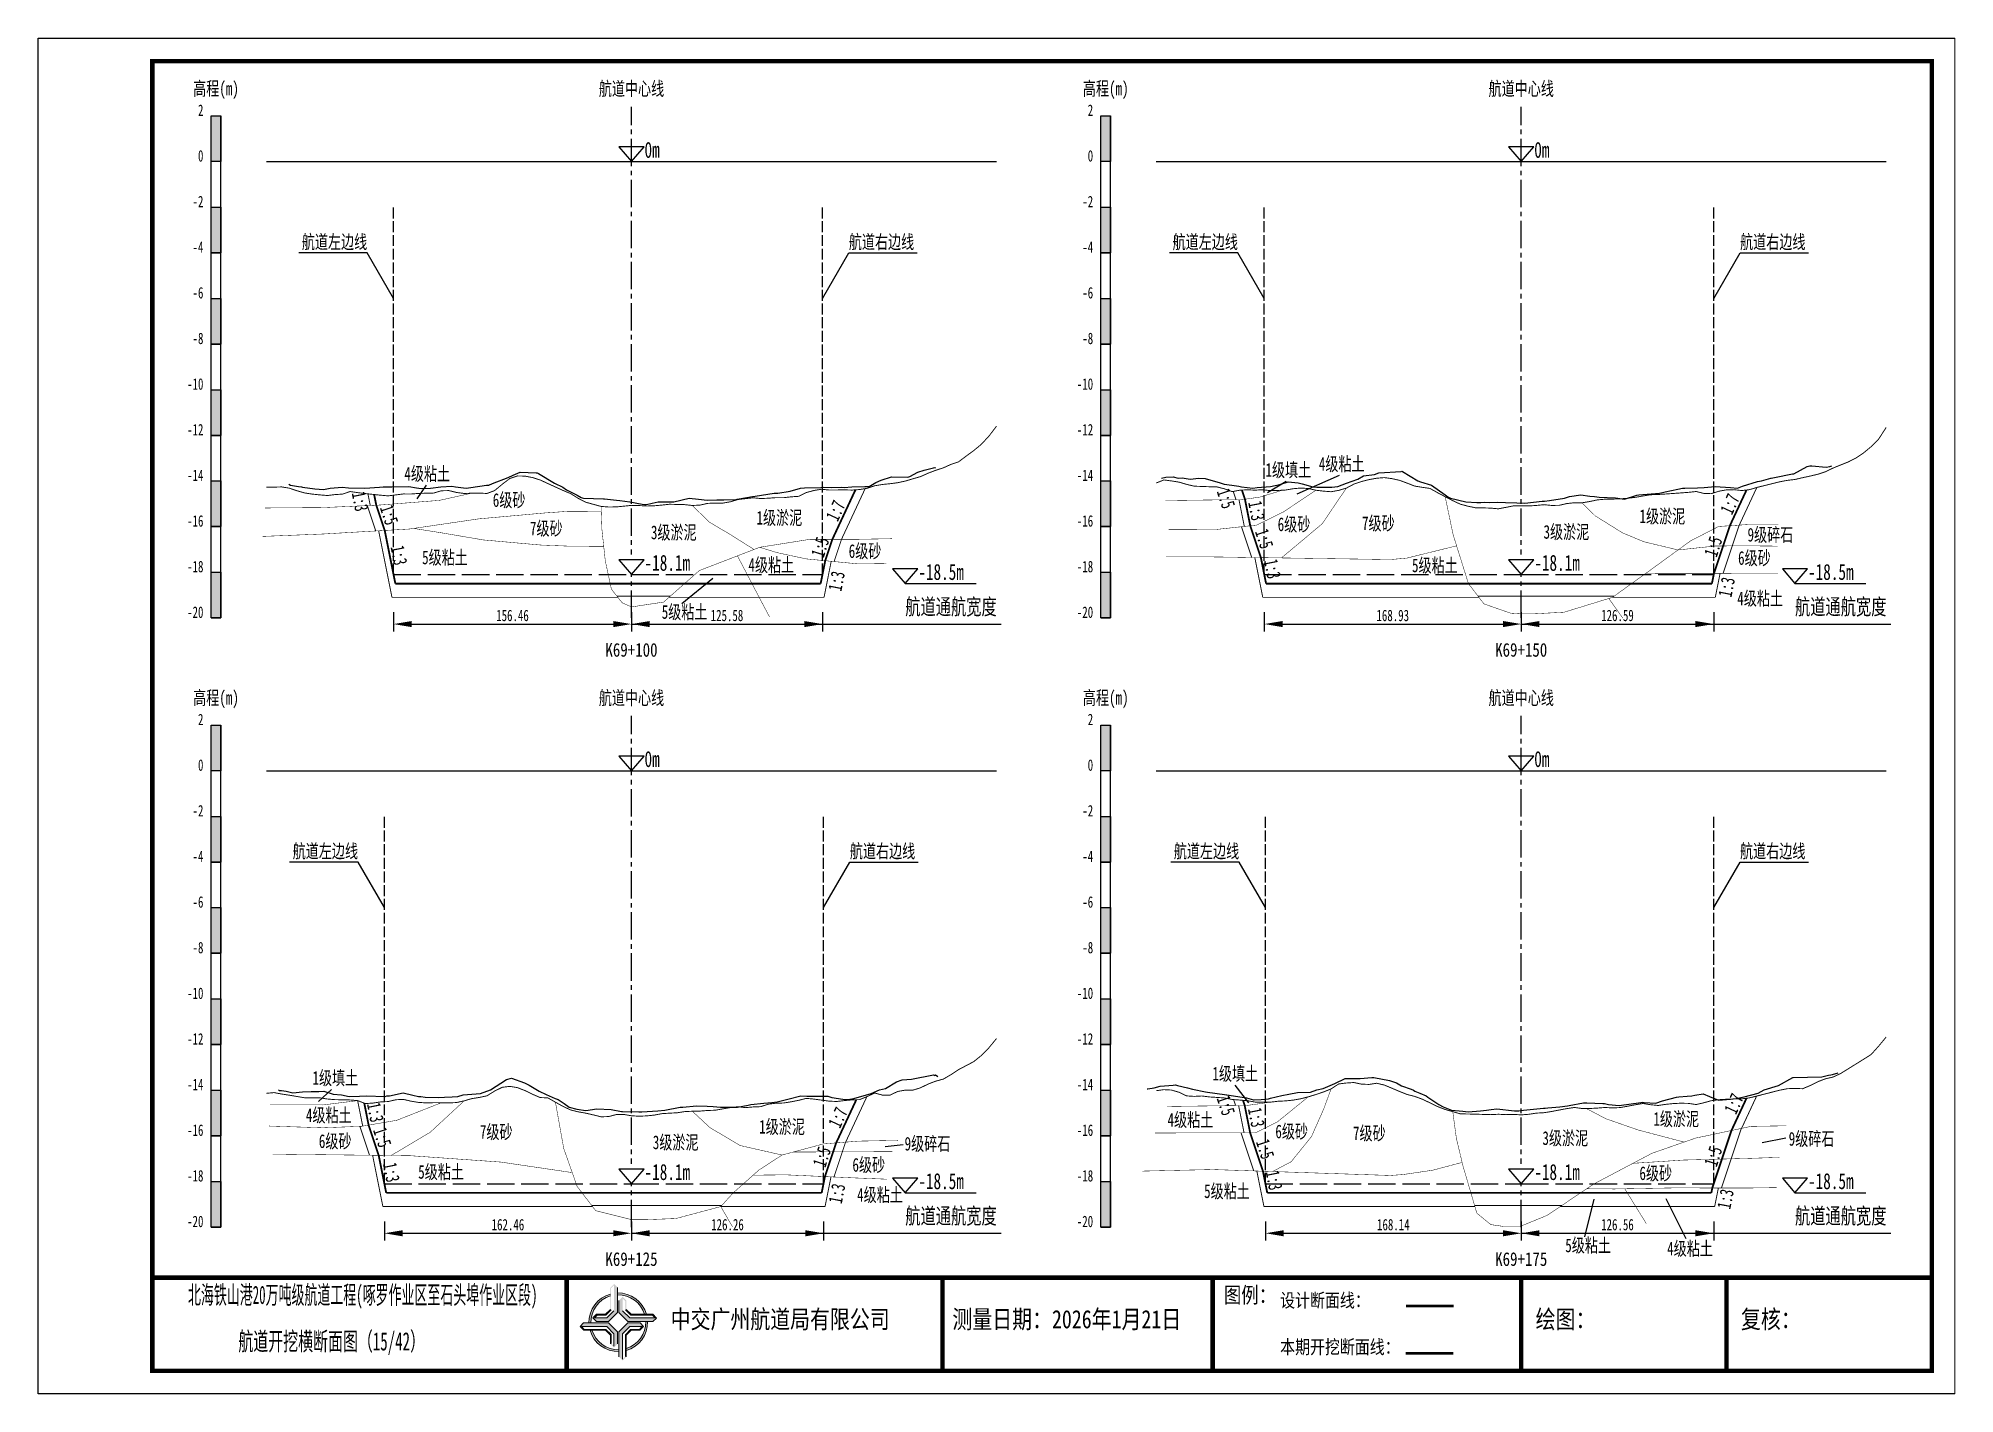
# Paper-space layout 'HDM_18' of a CAD drawing. Header units: millimetres. Extents: x 0 to 420, y 0 to 297.
# The model-space entities are those that its viewports show. They can reach past a viewport. Long polylines and large blocks are cut down to what shows.
import ezdxf
from ezdxf.enums import TextEntityAlignment as Align

# ---------------------------------------------------------------- set-up
doc = ezdxf.new("R2010")
doc.units = ezdxf.units.MM
for name, pattern in [('ACAD_ISO02W100', [15, 12, -3]), ('ACAD_ISO05W100', [33, 24, -3, 0, -3, 0, -3]), ('CENTER2', [1.125, 0.75, -0.125, 0.125, -0.125])]:
    doc.linetypes.add(name, pattern=pattern)
for name, color, linetype in [('0-图框图名', 2, 'Continuous'), ('0-桩号', 1, 'Continuous'), ('0-航道左右边线标注', 8, 'Continuous'), ('1-疏浚底高', 7, 'Continuous'), ('1-通航宽度', 7, 'Continuous'), ('1-通航底高', 7, 'Continuous'), ('202601', 5, 'Continuous'), ('DMX', 20, 'Continuous'), ('L1', 7, 'Continuous'), ('图幅外框线', 145, 'Continuous'), ('地质分层', 6, 'Continuous'), ('坡比', 1, 'Continuous'), ('尺寸标注', 1, 'Continuous'), ('开挖线', 4, 'Continuous'), ('标尺', 7, 'Continuous'), ('超挖线', 3, 'Continuous'), ('辅助框', 7, 'Continuous'), ('通航底面线', 7, 'ACAD_ISO02W100')]:
    doc.layers.add(name, color=color, linetype=linetype)
doc.styles.get("Standard").update_dxf_attribs({"font": 'arial.ttf'})
doc.styles.add('仿宋', font='仿宋_GB2312.ttf', dxfattribs={"width": 0.8})
doc.styles.add('仿宋GB2312', font='仿宋_GB2312.ttf', dxfattribs={"width": 0.7, "height": 2.5})
doc.styles.add('仿宋体', font='仿宋_GB2312.ttf', dxfattribs={"width": 0.8})
doc.dimstyles.new('2000', dxfattribs={"dimtxt": 3, "dimasz": 2.5, "dimexe": 1.25, "dimexo": 0.625, "dimtad": 1, "dimlfac": 2, "dimdsep": 46, "dimtxsty": 'Standard', "dimcen": 2.5, "dimadec": 0, "dimazin": 0, "dimtfac": 1, "dimtmove": 0, "dimatfit": 3, "dimfxl": 0, "dimarcsym": 0})

psp = doc.layouts.new('HDM_18')

msp = doc.modelspace()

# ---------------------------------------------------------------- texts
at = {"layer": '0-航道左右边线标注', "style": '仿宋', "width": 0.7}
for p in [(72.07346457226852, -7620.499999999984), (262.9168740717618, -7620.499999999984), (70.07167182850873, -7753.999999999984), (263.1806461848238, -7753.999999999984)]:
    msp.add_text('航道左边线', height=3, dxfattribs=at).set_placement(p, align=Align.BOTTOM_RIGHT)
for p in [(177.6324710999994, -7620.500000000016), (372.9685564408154, -7620.500000000016), (177.8588755152494, -7754.000000000016), (372.9616398426264, -7754.000000000016)]:
    msp.add_text('航道右边线', height=3, dxfattribs=at).set_placement(p, align=Align.BOTTOM_LEFT)
at = {"layer": '1-通航宽度', "style": '仿宋', "width": 0.7}
for p in [(190, -7700.85), (385, -7700.85), (190, -7834.35), (385, -7834.35)]:
    msp.add_text('航道通航宽度', height=3.5, dxfattribs=at).set_placement(p, align=Align.BOTTOM_LEFT)
at = {"layer": 'L1', "style": '仿宋', "width": 0.7}
for p in [(129.9999999999993, -7584.52892156085), (324.9999999999993, -7584.52892156085), (129.9999999999993, -7718.028921559919), (324.9999999999993, -7718.028921559919)]:
    msp.add_text('航道中心线', height=3, dxfattribs=at).set_placement(p, align=Align.MIDDLE_CENTER)
for p in [(132.8561237953247, -7599.679669429315), (327.8561237953247, -7599.679669429315), (132.8561237953247, -7733.179669428384), (327.8561237953247, -7733.179669428384)]:
    msp.add_text('0m ', height=3.5, dxfattribs=at).set_placement(p)
at = {"layer": '地质分层', "linetype": 'Continuous', "style": '仿宋GB2312', "width": 0.7}
for s, p in [('4级粘土', (285.6538373056375, -7666.752130047602)), ('4级粘土', (85.23488823891617, -7668.901629266365)), ('1级填土', (273.957173848603, -7668.075059974015)), ('6级砂', (103.177099694347, -7674.669881740509)), ('1级淤泥', (162.4126025220523, -7678.546933024519)), ('1级淤泥', (355.9359678110979, -7678.223668855694)), ('7级砂', (111.3231652067572, -7680.888077109901)), ('3级淤泥', (139.2732725777152, -7681.761557194565)), ('6级砂', (275.2022099961032, -7679.980544844657)), ('7级砂', (293.6857701909267, -7679.763534324049)), ('3级淤泥', (334.9009984725254, -7681.645502697212)), ('9级碎石', (379.6185313944935, -7682.273455088569)), ('5级粘土', (89.11956472333092, -7687.249394314833)), ('6级砂', (181.1835869708976, -7685.855951977515)), ('6级砂', (376.1086597861305, -7687.363839225327)), ('4级粘土', (160.6391961949904, -7688.890384541211)), ('5级粘土', (306.0740691056837, -7688.976267497152)), ('4级粘土', (377.365225750531, -7696.226458736921)), ('5级粘土', (141.6338558508707, -7699.194992456683)), ('1级填土', (65.0947711446044, -7801.310533315025)), ('1级填土', (262.3309660220749, -7800.362782293896)), ('4级粘土', (63.65507804817587, -7809.458886117192)), ('7级砂', (100.3488540744821, -7813.127463054345)), ('1级淤泥', (163.0031781770578, -7812.001376379058)), ('4级粘土', (252.4967722134315, -7810.484385913063)), ('6级砂', (274.6933699036817, -7813.033875541234)), ('7级砂', (291.7065220580427, -7813.420407862552)), ('1级淤泥', (358.9688956772717, -7810.292849202052)), ('6级砂', (65.05494135369565, -7815.161241747213)), ('3级淤泥', (139.6787185588747, -7815.421042205625)), ('9级碎石', (194.8725118102285, -7815.724892786016)), ('3级淤泥', (334.6562514458329, -7814.49083239638)), ('9级碎石', (388.6349462828349, -7814.650247192774)), ('5级粘土', (88.2661828966011, -7821.893586109683)), ('6级砂', (182.0017961535869, -7820.349974925884)), ('6级砂', (354.4847743943174, -7822.185347401935)), ('5级粘土', (260.5065256111702, -7826.120737997382)), ('4级粘土', (184.4624915068634, -7826.916875791074)), ('5级粘土', (339.6665481587826, -7837.996007048139)), ('4级粘土', (361.9970253661506, -7838.694173560099))]:
    msp.add_text(s, height=3, dxfattribs=at).set_placement(p, align=Align.MIDDLE_CENTER)
at = {"layer": '坡比', "style": '仿宋体', "width": 0.7}
for s, rotation, p in [('1:3', 281, (70.53123360006282, -7674.9824579058)), ('1:5', 288, (260.2979206432094, -7674.349566585328)), ('1:7', 65, (370.7399550266405, -7675.545189012438)), ('1:5', 288, (76.88816773113166, -7677.938594089635)), ('1:7', 65, (174.7467781557181, -7677.013276472674)), ('1:3', 281, (266.999392069702, -7677.016171586059)), ('1:5', 288, (268.679954408564, -7683.171498530492)), ('1:3', 281, (79.04046053317971, -7686.776717893365)), ('1:5', 72, (171.3506413083295, -7684.992647102789)), ('1:5', 72, (367.0906225980869, -7684.885390866041)), ('1:3', 281, (270.4775399462208, -7689.754412010755)), ('1:3', 79, (174.944680657313, -7692.441302240763)), ('1:3', 79, (370.018416392184, -7693.755956899757)), ('1:3', 281, (73.86983508394451, -7808.849362983211)), ('1:7', 65, (175.2558603095722, -7809.972518144473)), ('1:5', 288, (260.2869391041539, -7807.346240805386)), ('1:7', 65, (371.6120287631739, -7806.957361348902)), ('1:3', 281, (266.9552092039982, -7809.945568159201)), ('1:5', 288, (75.39197866810053, -7814.33044044398)), ('1:5', 288, (268.893712526401, -7816.907095824546)), ('1:3', 281, (77.38242712571781, -7821.995514574856)), ('1:5', 72, (171.7337510981235, -7818.605383699387)), ('1:5', 72, (367.0820218394931, -7818.493790613177)), ('1:3', 79, (175.0324569860117, -7826.635753930687)), ('1:3', 281, (270.8369643051698, -7823.734867138965)), ('1:3', 79, (369.76797349016, -7827.85247706753))]:
    msp.add_text(s, height=3, rotation=rotation, dxfattribs=at).set_placement(p, align=Align.MIDDLE)
at = {"layer": '辅助框', "color": 7, "style": '仿宋GB2312'}
for s, width, p in [('北海铁山港20万吨级航道工程(啄罗作业区至石头埠作业区段)', 0.52, (71.09226410041944, -7848.84125590487)), ('         航道开挖横断面图（15/42）', 0.6, (56.94663041044728, -7859.028455383558))]:
    msp.add_text(s, height=4, dxfattribs=dict(at, width=width)).set_placement(p, align=Align.MIDDLE_CENTER)
at = {"layer": '辅助框', "insert": (259.8269339597708, -7847.131954133956), "char_height": 3.5, "width": 20.65205776894732, "attachment_point": 1, "style": '仿宋'}
msp.add_mtext('{\\C3;图例：}', dxfattribs=at)
at = {"layer": '辅助框', "color": 7, "lineweight": 50, "insert": (272.165376210781, -7848.551345709999), "char_height": 3, "width": 26.24716962347821, "attachment_point": 1, "style": '仿宋'}
msp.add_mtext('设计断面线：', dxfattribs=at)
at = {"layer": '辅助框', "lineweight": 0, "char_height": 4, "width": 115.8863471220259, "attachment_point": 1}
for s, insert in [('{\\fKaiTi|b0|i0|c134|p49;\\W0.8;中交广州航道局有限公司}', (138.5828873357698, -7852.182042507085)), ('{\\fKaiTi|b0|i0|c134|p49;\\W0.8;测量日期：2026年1月21日}', (200.3284275267629, -7852.182042507085)), ('{\\fKaiTi|b0|i0|c134|p49;\\W0.8;绘图：}', (328.1550933698668, -7852.182042507085)), ('{\\fKaiTi|b0|i0|c134|p49;\\W0.8;复核：}', (373.1550933698668, -7852.182042507085))]:
    msp.add_mtext(s, dxfattribs=dict(at, insert=insert))
at = {"layer": '辅助框', "color": 1, "insert": (272.165376210781, -7858.760362698303), "char_height": 3, "width": 26.24716962347821, "attachment_point": 1, "style": '仿宋'}
msp.add_mtext('本期开挖断面线：', dxfattribs=at)

# ---------------------------------------------------------------- blocks, each defined once
blk = doc.blocks.new('标尺')
at = {"layer": '标尺', "linetype": 'Continuous'}
for points in [[(-2.116669999959413, 100), (0, 100), (0, 90), (-2.116669999959413, 90)], [(-2.116669999959413, 80), (0, 80), (0, 70), (-2.116669999959413, 70)], [(-2.116669999959413, 60), (0, 60), (0, 50), (-2.116669999959413, 50)], [(-2.116669999959413, 40), (0, 40), (0, 30), (-2.116669999959413, 30)], [(-2.116669999959413, 20), (0, 20), (0, 10), (-2.116669999959413, 10)], [(-2.116669999959413, 0), (0, 0), (0, -10), (-2.116669999959413, -10)]]:
    blk.add_hatch(color=256, dxfattribs=at).paths.add_polyline_path(points)
for p, q in [((-2.116669999959413, -10), (-2.116669999959413, 100)), ((0, -10), (0, 100)), ((-2.116669999959413, 80), (0, 80)), ((-2.116669999959413, 70), (0, 70)), ((-2.116669999959413, 60), (0, 60)), ((-2.116669999959413, 50), (0, 50)), ((-2.116669999959413, 40), (0, 40)), ((-2.116669999959413, 30), (0, 30)), ((-2.116669999959413, 20), (0, 20)), ((-2.116669999959413, 10), (0, 10)), ((-2.116669999959413, 0), (0, 0)), ((-2.116669999959413, -10), (0, -10))]:
    blk.add_line(p, q, dxfattribs=at)
at = {"layer": '标尺'}
for points in [[(-2.116669999959413, 100), (0, 100), (0, 90), (-2.116669999959413, 90)], [(-2.116669999959413, 100), (0, 100), (0, 90), (-2.116669999959413, 90)], [(-2.116669999959413, 80), (0, 80), (0, 70), (-2.116669999959413, 70)], [(-2.116669999959413, 80), (0, 80), (0, 70), (-2.116669999959413, 70)], [(-2.116669999959413, 60), (0, 60), (0, 50), (-2.116669999959413, 50)], [(-2.116669999959413, 60), (0, 60), (0, 50), (-2.116669999959413, 50)], [(-2.116669999959413, 40), (0, 40), (0, 30), (-2.116669999959413, 30)], [(-2.116669999959413, 40), (0, 40), (0, 30), (-2.116669999959413, 30)], [(-2.116669999959413, 20), (0, 20), (0, 10), (-2.116669999959413, 10)], [(-2.116669999959413, 20), (0, 20), (0, 10), (-2.116669999959413, 10)], [(-2.116669999959413, 0), (0, 0), (0, -10), (-2.116669999959413, -10)], [(-2.116669999959413, 0), (0, 0), (0, -10), (-2.116669999959413, -10)]]:
    blk.add_lwpolyline(points, close=True, dxfattribs=at)
at = {"layer": '标尺', "style": '仿宋GB2312', "width": 0.7}
blk.add_text('高程(m)', height=3, dxfattribs=at).set_placement((-1.058334999950603, 106.0000000009313), align=Align.MIDDLE_CENTER)
for s, p in [('2', (-3.816669999971054, 100)), ('0', (-3.816669999971054, 90)), ('-2', (-3.816669999971054, 80)), ('-4', (-3.816669999971054, 70)), ('-6', (-3.816669999971054, 60)), ('-8', (-3.816669999971054, 50)), ('-10', (-3.816669999971054, 40)), ('-12', (-3.816669999971054, 30)), ('-14', (-3.816669999971054, 20)), ('-16', (-3.816669999971054, 10)), ('-18', (-3.816669999971054, 0)), ('-20', (-3.816669999971054, -10))]:
    blk.add_text(s, height=2.5, dxfattribs=at).set_placement(p, align=Align.RIGHT)
blk = doc.blocks.new('*D229')
at = {"layer": 'Defpoints', "color": 0, "ltscale": 0.5}
for p in [(77.8469672641357, -7691), (130, -7691), (130, -7701.853100862785)]:
    blk.add_point(p, dxfattribs=at)
at = {"layer": '尺寸标注', "color": 0, "lineweight": -2, "ltscale": 0.5}
for p, q in [((77.8469672641357, -7699.25), (77.8469672641357, -7703.453100862786)), ((81.8469672641357, -7701.853100862785), (126, -7701.853100862785)), ((130, -7699.25), (130, -7703.453100862786))]:
    blk.add_line(p, q, dxfattribs=at)
at = {"layer": '尺寸标注', "color": 0, "ltscale": 0.5}
for points in [[(81.8469672641357, -7701.186434196118), (81.8469672641357, -7702.519767529452), (77.8469672641357, -7701.853100862785)], [(126, -7701.186434196118), (126, -7702.519767529452), (130, -7701.853100862785)]]:
    blk.add_solid(points, dxfattribs=at)
at = {"layer": '尺寸标注', "color": 0, "ltscale": 0.5, "insert": (103.9234836320678, -7699.978100862785), "char_height": 2.5, "attachment_point": 5, "style": '仿宋GB2312'}
blk.add_mtext('156.46', dxfattribs=at)
blk = doc.blocks.new('*D230')
at = {"layer": 'Defpoints', "color": 0, "ltscale": 0.5}
for p in [(75.8451745203759, -7824.5), (130, -7824.5), (130, -7835.353070509169)]:
    blk.add_point(p, dxfattribs=at)
at = {"layer": '尺寸标注', "color": 0, "lineweight": -2, "ltscale": 0.5}
for p, q in [((75.8451745203759, -7832.75), (75.8451745203759, -7836.953070509169)), ((130, -7832.75), (130, -7836.953070509169)), ((79.8451745203759, -7835.353070509169), (126, -7835.353070509169))]:
    blk.add_line(p, q, dxfattribs=at)
at = {"layer": '尺寸标注', "color": 0, "ltscale": 0.5}
for points in [[(79.8451745203759, -7834.686403842502), (79.8451745203759, -7836.019737175836), (75.8451745203759, -7835.353070509169)], [(126, -7834.686403842502), (126, -7836.019737175836), (130, -7835.353070509169)]]:
    blk.add_solid(points, dxfattribs=at)
at = {"layer": '尺寸标注', "color": 0, "ltscale": 0.5, "insert": (102.922587260188, -7833.478070509169), "char_height": 2.5, "attachment_point": 5, "style": '仿宋GB2312'}
blk.add_mtext('162.46', dxfattribs=at)
blk = doc.blocks.new('*D231')
at = {"layer": 'Defpoints', "color": 0, "ltscale": 0.5}
for p in [(268.690376763629, -7691), (325, -7691), (325, -7701.852832222619)]:
    blk.add_point(p, dxfattribs=at)
at = {"layer": '尺寸标注', "color": 0, "lineweight": -2, "ltscale": 0.5}
for p, q in [((268.690376763629, -7699.25), (268.690376763629, -7703.45283222262)), ((272.690376763629, -7701.852832222619), (321, -7701.852832222619)), ((325, -7699.25), (325, -7703.45283222262))]:
    blk.add_line(p, q, dxfattribs=at)
at = {"layer": '尺寸标注', "color": 0, "ltscale": 0.5}
for points in [[(272.690376763629, -7701.186165555952), (272.690376763629, -7702.519498889286), (268.690376763629, -7701.852832222619)], [(321, -7701.186165555952), (321, -7702.519498889286), (325, -7701.852832222619)]]:
    blk.add_solid(points, dxfattribs=at)
at = {"layer": '尺寸标注', "color": 0, "ltscale": 0.5, "insert": (296.8451883818145, -7699.977832222619), "char_height": 2.5, "attachment_point": 5, "style": '仿宋GB2312'}
blk.add_mtext('168.93', dxfattribs=at)
blk = doc.blocks.new('*D232')
at = {"layer": 'Defpoints', "color": 0, "ltscale": 0.5}
for p in [(268.954148876691, -7824.5), (325, -7824.5), (325, -7835.352801814622)]:
    blk.add_point(p, dxfattribs=at)
at = {"layer": '尺寸标注', "color": 0, "lineweight": -2, "ltscale": 0.5}
for p, q in [((268.954148876691, -7832.75), (268.954148876691, -7836.952801814622)), ((325, -7832.75), (325, -7836.952801814622)), ((272.954148876691, -7835.352801814622), (321, -7835.352801814622))]:
    blk.add_line(p, q, dxfattribs=at)
at = {"layer": '尺寸标注', "color": 0, "ltscale": 0.5}
for points in [[(272.954148876691, -7834.686135147955), (272.954148876691, -7836.019468481289), (268.954148876691, -7835.352801814622)], [(321, -7834.686135147955), (321, -7836.019468481289), (325, -7835.352801814622)]]:
    blk.add_solid(points, dxfattribs=at)
at = {"layer": '尺寸标注', "color": 0, "ltscale": 0.5, "insert": (296.9770744383455, -7833.477801814622), "char_height": 2.5, "attachment_point": 5, "style": '仿宋GB2312'}
blk.add_mtext('168.14', dxfattribs=at)
blk = doc.blocks.new('*D170')
at = {"layer": 'Defpoints', "color": 0, "ltscale": 0.5}
for p in [(130, -7691), (171.858968408074, -7691), (171.858968408074, -7701.853043215543)]:
    blk.add_point(p, dxfattribs=at)
at = {"layer": '尺寸标注', "color": 0, "lineweight": -2, "ltscale": 0.5}
for p, q in [((130, -7699.25), (130, -7703.453043215543)), ((134, -7701.853043215543), (167.858968408074, -7701.853043215543)), ((171.858968408074, -7699.25), (171.858968408074, -7703.453043215543))]:
    blk.add_line(p, q, dxfattribs=at)
at = {"layer": '尺寸标注', "color": 0, "ltscale": 0.5}
for points in [[(134, -7701.186376548876), (134, -7702.51970988221), (130, -7701.853043215543)], [(167.858968408074, -7701.186376548876), (167.858968408074, -7702.51970988221), (171.858968408074, -7701.853043215543)]]:
    blk.add_solid(points, dxfattribs=at)
at = {"layer": '尺寸标注', "color": 0, "ltscale": 0.5, "insert": (150.929484204037, -7699.978043215543), "char_height": 2.5, "attachment_point": 5, "style": '仿宋GB2312'}
blk.add_mtext('125.58', dxfattribs=at)
blk = doc.blocks.new('*D171')
at = {"layer": 'Defpoints', "color": 0, "ltscale": 0.5}
for p in [(130, -7824.5), (172.085372823324, -7824.5), (172.085372823324, -7835.353012538367)]:
    blk.add_point(p, dxfattribs=at)
at = {"layer": '尺寸标注', "color": 0, "lineweight": -2, "ltscale": 0.5}
for p, q in [((130, -7832.75), (130, -7836.953012538367)), ((172.085372823324, -7832.75), (172.085372823324, -7836.953012538367)), ((134, -7835.353012538367), (168.085372823324, -7835.353012538367))]:
    blk.add_line(p, q, dxfattribs=at)
at = {"layer": '尺寸标注', "color": 0, "ltscale": 0.5}
for points in [[(134, -7834.6863458717), (134, -7836.019679205034), (130, -7835.353012538367)], [(168.085372823324, -7834.6863458717), (168.085372823324, -7836.019679205034), (172.085372823324, -7835.353012538367)]]:
    blk.add_solid(points, dxfattribs=at)
at = {"layer": '尺寸标注', "color": 0, "ltscale": 0.5, "insert": (151.042686411662, -7833.478012538367), "char_height": 2.5, "attachment_point": 5, "style": '仿宋GB2312'}
blk.add_mtext('126.26', dxfattribs=at)
blk = doc.blocks.new('*D172')
at = {"layer": 'Defpoints', "color": 0, "ltscale": 0.5}
for p in [(325, -7691), (367.19505374889, -7691), (367.19505374889, -7701.852774062619)]:
    blk.add_point(p, dxfattribs=at)
at = {"layer": '尺寸标注', "color": 0, "lineweight": -2, "ltscale": 0.5}
for p, q in [((325, -7699.25), (325, -7703.452774062619)), ((329, -7701.852774062619), (363.19505374889, -7701.852774062619)), ((367.19505374889, -7699.25), (367.19505374889, -7703.452774062619))]:
    blk.add_line(p, q, dxfattribs=at)
at = {"layer": '尺寸标注', "color": 0, "ltscale": 0.5}
for points in [[(329, -7701.186107395952), (329, -7702.519440729286), (325, -7701.852774062619)], [(363.19505374889, -7701.186107395952), (363.19505374889, -7702.519440729286), (367.19505374889, -7701.852774062619)]]:
    blk.add_solid(points, dxfattribs=at)
at = {"layer": '尺寸标注', "color": 0, "ltscale": 0.5, "insert": (346.097526874445, -7699.977774062619), "char_height": 2.5, "attachment_point": 5, "style": '仿宋GB2312'}
blk.add_mtext('126.59', dxfattribs=at)
blk = doc.blocks.new('*D173')
at = {"layer": 'Defpoints', "color": 0, "ltscale": 0.5}
for p in [(325, -7824.5), (367.188137150701, -7824.5), (367.188137150701, -7835.352743652385)]:
    blk.add_point(p, dxfattribs=at)
at = {"layer": '尺寸标注', "color": 0, "lineweight": -2, "ltscale": 0.5}
for p, q in [((325, -7832.75), (325, -7836.952743652385)), ((367.188137150701, -7832.75), (367.188137150701, -7836.952743652385)), ((329, -7835.352743652385), (363.188137150701, -7835.352743652385))]:
    blk.add_line(p, q, dxfattribs=at)
at = {"layer": '尺寸标注', "color": 0, "ltscale": 0.5}
for points in [[(329, -7834.686076985718), (329, -7836.019410319052), (325, -7835.352743652385)], [(363.188137150701, -7834.686076985718), (363.188137150701, -7836.019410319052), (367.188137150701, -7835.352743652385)]]:
    blk.add_solid(points, dxfattribs=at)
at = {"layer": '尺寸标注', "color": 0, "ltscale": 0.5, "insert": (346.0940685753505, -7833.477743652385), "char_height": 2.5, "attachment_point": 5, "style": '仿宋GB2312'}
blk.add_mtext('126.56', dxfattribs=at)
blk = doc.blocks.new('通航底高')
at = {"layer": '1-通航底高'}
for p, q in [((-2.762494692986365, 3.232132659759372), (5.923793651163578e-06, 6.932765245437622e-06)), ((2.762506540631875, 3.232132659759372), (-2.762494692986365, 3.232132659759372)), ((5.923793651163578e-06, 6.932765245437622e-06), (2.762506540631875, 3.232132659759372))]:
    blk.add_line(p, q, dxfattribs=at)
at = {"layer": '1-通航底高', "style": '仿宋', "width": 0.7}
blk.add_attdef('通航底高', (2.856129719933961, 0.8203305718488991), '', height=3.5, dxfattribs=at)
blk = doc.blocks.new('疏浚底高')
at = {"layer": '1-疏浚底高'}
for p, q in [((-2.762500616780017, 3.232125726994127), (0, 0)), ((2.762500616838224, 3.232125726994127), (-2.762500616780017, 3.232125726994127)), ((0, 0), (2.762500616838224, 3.232125726994127)), ((-5.923793651163578e-06, -6.932765245437622e-06), (15.51466270413067, -6.932765245437622e-06))]:
    blk.add_line(p, q, dxfattribs=at)
at = {"layer": '1-疏浚底高', "style": '仿宋', "width": 0.7}
blk.add_attdef('疏浚底高', (2.856123796140309, 0.8203236390836537), '', height=3.5, dxfattribs=at)

# ---------------------------------------------------------------- hatches: boundary and pattern name
at = {"layer": '辅助框'}
h = msp.add_hatch(color=5, dxfattribs=at)
edge = h.paths.add_edge_path()
edge.add_ellipse((127.1048981645194, -7854.849361724388), major_axis=(-6.017077195920141, 1.733884546287947e-06), ratio=0.9999999825377229, start_angle=-73.21171767175571, end_angle=1.446762146054482, ccw=False)
edge.add_line((125.366951268175, -7849.088740435135), (125.366951268175, -7848.667564622652))
edge.add_ellipse((127.1048981645194, -7854.849361724388), major_axis=(-6.421454345493813, 3.783831980513644e-06), ratio=0.9999999825377264, start_angle=-74.29719975771904, end_angle=1.35689506309039)
edge.add_line((120.6852443925527, -7855.001418438208), (121.0897390788881, -7855.001279625189))
edge = h.paths.add_edge_path()
edge.add_ellipse((127.1048981645194, -7854.849361724388), major_axis=(-6.017077195920906, 2.624791690933952e-07), ratio=0.9999999825377339, start_angle=196.7802887631043, end_angle=271.43091869106274, ccw=False)
edge.add_line((132.8657615312127, -7853.112217217457), (133.2869208646503, -7853.112217217457))
edge.add_ellipse((127.1048981645194, -7854.849361724388), major_axis=(-6.42145434549481, 2.055023733972632e-07), ratio=0.9999999825377471, start_angle=195.6953323995753, end_angle=271.3407921785149)
edge.add_line((126.9546421006707, -7848.429665483964), (126.9546421006707, -7848.834160818589))
edge = h.paths.add_edge_path()
edge.add_ellipse((127.1048981645194, -7854.849361724388), major_axis=(-6.421454345494847, 2.398647111377442e-07), ratio=0.9999999825377328, start_angle=105.7065267224622, end_angle=181.3336320078198)
edge.add_line((133.5246130754141, -7854.699907793533), (133.1201189922182, -7854.699907793533))
edge.add_ellipse((127.1048981645194, -7854.849361724388), major_axis=(-6.017077195920033, 3.038804149501319e-06), ratio=0.9999999825377467, start_angle=106.79232762585761, end_angle=181.4233031416354, ccw=False)
edge.add_line((128.8432505388049, -7860.609860479367), (128.8432505388049, -7861.031044626963))
edge = h.paths.add_edge_path()
edge.add_ellipse((127.1048981645194, -7854.849361724388), major_axis=(6.017077195919978, 2.129043967020969e-06), ratio=0.9999999825377341, start_angle=196.8039056354283, end_angle=271.4347580706571, ccw=False)
edge.add_line((121.344752037206, -7856.588882915747), (120.9235845126298, -7856.589027449381))
edge.add_ellipse((127.1048981645194, -7854.849361724388), major_axis=(6.421454345494965, 1.010893226884053e-06), ratio=0.9999999825377122, start_angle=195.7186902341801, end_angle=271.3444001294426)
edge.add_line((127.2555596849111, -7861.269048223508), (127.2555596849111, -7860.864552247775))
h = msp.add_hatch(color=5, dxfattribs=at)
h.paths.add_polyline_path([(126.9546421006707, -7847.245531914723), (126.1757059281853, -7846.467633330833), (125.366951268175, -7847.276153838646), (125.366951268175, -7852.036597661984), (124.2904413530019, -7853.112023077023), (122.34380024887, -7853.112023077023), (121.5476570176867, -7853.907358599197), (122.3430715379504, -7854.699178399098), (124.9786409013358, -7854.699178399098), (126.9546421006707, -7852.723855132592)])
h.paths.add_polyline_path([(126.1454878373829, -7852.335033672583), (124.5901777513114, -7853.890380010616), (121.8645652055529, -7853.890380010616), (122.4652603746144, -7853.292388775122), (124.4098916063098, -7853.292388775122), (125.5465556779591, -7852.124466802608), (125.5465556779591, -7847.365021880639), (126.1454878373829, -7846.767331255448)], flags=16)
h = msp.add_hatch(color=5, dxfattribs=at)
h.paths.add_polyline_path([(129.230393092492, -7854.699907793533), (134.7087164384511, -7854.699907793533), (135.4866149797228, -7853.920971685421), (134.6780945359853, -7853.112217217457), (129.9176505204824, -7853.112217217457), (128.8422251481799, -7852.03570710994), (128.8422251481799, -7850.089066240799), (128.0468895402638, -7849.292922881616), (127.2550698900012, -7850.088337358963), (127.2550698900012, -7852.723906744015)])
h.paths.add_polyline_path([(128.0638683000294, -7852.335443487179), (128.0638683000294, -7849.609831133377), (128.6618594285635, -7850.2105261531), (128.6618594285635, -7852.155157427323), (129.8297815507439, -7853.291821563255), (134.5892263871816, -7853.291821563255), (135.1869169908253, -7853.890753594411), (129.6192146592823, -7853.890753594411)], flags=16)
h = msp.add_hatch(color=5, dxfattribs=at)
h.paths.add_polyline_path([(124.9782503556994, -7854.99994512273), (119.4999273301748, -7855.00182517649), (118.7222961381463, -7855.781028228294), (119.5310940782217, -7856.589505327714), (124.291537837365, -7856.587871709836), (125.3673325639454, -7857.664012334835), (125.3680006059197, -7859.610653374684), (126.163609395006, -7860.40652363826), (126.9551560136465, -7859.610837432396), (126.9542515550343, -7856.975268389237)])
h.paths.add_polyline_path([(126.145586488494, -7857.36400901438), (126.146521858373, -7860.089621367943), (125.5483246263055, -7859.489131426346), (125.5476572892753, -7857.544500322831), (124.379345134118, -7856.408237114918), (119.6199005754081, -7856.409870391381), (119.0220044663933, -7855.811143438351), (124.58970649887, -7855.809232793819)], flags=16)
h = msp.add_hatch(color=5, dxfattribs=at)
h.paths.add_polyline_path([(129.2315609056143, -7854.999116607201), (127.2555596849111, -7856.974439873708), (127.2555596849111, -7862.452763262284), (128.0344958787647, -7863.230661675465), (128.8432505388049, -7862.422141167653), (128.8432505388049, -7857.661697344315), (129.9197604539481, -7856.586271929276), (131.8664015580801, -7856.586271929276), (132.6625447679249, -7855.790936407101), (131.8671302476612, -7854.999116607201)])
h.paths.add_polyline_path([(129.6200240770069, -7855.807915166866), (132.3456365800587, -7855.807915166866), (131.7449414323357, -7856.405906231177), (129.8003101793018, -7856.405906231177), (128.6636461076525, -7857.57382820369), (128.6636461076525, -7862.333273125661), (128.0647139695672, -7862.930963750851), (128.0647139695672, -7857.363261333716)], flags=16)

# ---------------------------------------------------------------- linework, layer by layer
at = {"layer": '0-航道左右边线标注', "linetype": 'ACAD_ISO02W100', "ltscale": 0.2}
for points in [[(77.84696726413586, -7691), (77.84696726413586, -7610.5)], [(171.8589684080744, -7691), (171.8589684080744, -7610.5)], [(268.6903767636286, -7691), (268.6903767636286, -7610.5)], [(367.1950537488901, -7691), (367.1950537488901, -7610.5)], [(75.84517452037562, -7824.5), (75.84517452037562, -7744)], [(172.0853728233242, -7824.5), (172.0853728233242, -7744)], [(268.9541488766909, -7824.5), (268.9541488766909, -7744)], [(367.1881371507011, -7824.5), (367.1881371507011, -7744)]]:
    msp.add_lwpolyline(points, dxfattribs=at)
at = {"layer": '0-航道左右边线标注'}
for points in [[(77.8469672641357, -7630.5), (72.07346457226852, -7620.499999999984), (57.07346457226852, -7620.49999999994)], [(171.858968408074, -7630.5), (177.6324710999994, -7620.500000000016), (192.6324710999994, -7620.50000000006)], [(268.690376763629, -7630.5), (262.9168740717618, -7620.499999999984), (247.9168740717618, -7620.49999999994)], [(367.19505374889, -7630.5), (372.9685564408154, -7620.500000000016), (387.9685564408154, -7620.50000000006)], [(75.8451745203759, -7764), (70.07167182850873, -7753.999999999984), (55.07167182850873, -7753.99999999994)], [(172.085372823324, -7764), (177.8588755152494, -7754.000000000016), (192.8588755152494, -7754.00000000006)], [(268.954148876691, -7764), (263.1806461848238, -7753.999999999984), (248.1806461848238, -7753.99999999994)], [(367.188137150701, -7764), (372.9616398426264, -7754.000000000016), (387.9616398426264, -7754.00000000006)]]:
    msp.add_lwpolyline(points, dxfattribs=at)
at = {"layer": '1-通航宽度'}
for points in [[(130, -7701.85), (211, -7701.85)], [(325, -7701.85), (406, -7701.85)], [(130, -7835.35), (211, -7835.35)], [(325, -7835.35), (406, -7835.35)]]:
    msp.add_lwpolyline(points, dxfattribs=at)
at = {"layer": '202601', "color": 1, "linetype": 'Continuous'}
for points in [[(54.90699999980025, -7671.200000000001), (55.25692592572625, -7671.449997901917), (56.98692592572624, -7671.699998855591), (57.67359259239325, -7671.80000114441), (57.90025925905925, -7671.850002288819), (60.57359259239325, -7672.20000076294), (62.48025925905924, -7672.400000572205), (63.97025925905925, -7672.099998474122), (66.60692592572624, -7671.850002288819), (67.97359259239325, -7672.000000953675), (71.54025925905924, -7672.099998474122), (74.79692592572624, -7671.850002288819), (75.58025925905926, -7671.80000114441), (75.93359259239324, -7671.75), (77.45359259239325, -7671.75), (81.21359259239324, -7671.699998855591), (82.89359259239325, -7672.000000953675), (83.89359259239325, -7672.149999618531), (85.92692592572625, -7672.050002098084), (88.18025925905926, -7671.80000114441), (90.64359259239325, -7671.649997711183), (91.43025925905926, -7671.75), (93.75359259239325, -7672.099998474122), (94.77692592572625, -7671.949999809266), (98.21025925905926, -7671.400001525879), (98.71025925905926, -7671.449997901917), (99.55025925905925, -7671.049998283387), (102.9769259257262, -7669.70000076294), (104.0469259257262, -7669.25), (105.6102592590592, -7668.549998283387), (109.0969259257262, -7668.749998092652), (109.3235925923933, -7668.700001716614), (109.4435925923932, -7668.799999237061), (109.6135925923932, -7668.85000038147), (113.1069259257262, -7670.95000076294), (114.9902592590592, -7671.850002288819), (115.7469259257262, -7672.450001716614), (118.0635925923932, -7673.599999427796), (118.9735925923932, -7674.100001335146), (119.1835925923933, -7674.199998855591), (119.5035925923932, -7674.25), (123.8435925923933, -7674.399998664856), (123.9235925923932, -7674.399998664856), (124.0735925923933, -7674.399998664856), (126.6835925923933, -7674.70000076294), (127.4469259257262, -7674.799998283387), (129.6502592590592, -7675.10000038147), (132.3202592590592, -7675.55000114441), (132.9269259257263, -7675.649998664856), (133.2735925923932, -7675.649998664856), (134.5302592590592, -7675.350001335146), (135.8402592590592, -7675.049999237061), (136.0969259257262, -7675.049999237061), (139.2402592590593, -7675.049999237061), (139.2402592590593, -7675.049999237061), (139.2469259257263, -7675.049999237061), (142.6135925923932, -7674.30000114441), (144.7002592590592, -7674.500000953675), (146.5735925923933, -7674.70000076294), (148.6902592590592, -7674.649999618531), (150.2202592590592, -7674.649999618531), (152.9635925923932, -7674.550002098084), (153.1635925923933, -7674.500000953675), (156.5402592590592, -7673.900001525879), (157.1035925923933, -7673.85000038147), (161.2835925923933, -7673.199999809266), (161.4969259257262, -7673.199999809266), (162.0869259257262, -7673.149998664856), (164.7802592590592, -7672.749999046327), (167.0602592590593, -7672.099998474122), (167.9269259257262, -7672.000000953675), (171.4702592590592, -7671.949999809266), (171.9869259257262, -7671.850002288819), (173.8169259257263, -7671.899998664856), (176.0702592590592, -7671.850002288819), (176.6235925923932, -7671.949999809266), (178.2802592590592, -7671.80000114441), (181.1102592590592, -7671.699998855591), (182.0735925923933, -7671.699998855591), (183.5802592590592, -7670.849998474122), (184.7135925923932, -7670.300000190735), (187.0135925923933, -7669.599998474122), (190.5635925923932, -7669.649999618531), (191.0269259257262, -7669.550002098084), (192.7335925923933, -7668.549998283387), (194.1535925923932, -7668.100002288819), (196.1869259257263, -7667.60000038147), (196.4435925923933, -7667.549999237061), (196.5969259257263, -7667.650001525879)], [(246.1670000001983, -7669.9), (247.1470740742723, -7669.64999961853), (248.7237407409393, -7669.599998474121), (249.8304074076053, -7669.849999427795), (250.6904074076053, -7669.799998283386), (252.4337407409393, -7670.10000038147), (254.3404074076053, -7669.900000572205), (255.7270740742723, -7669.950001716614), (259.0337407409393, -7670.89999961853), (259.8704074076053, -7671.200001716614), (261.5937407409393, -7671.400001525879), (263.1304074076053, -7671.649997711182), (263.6704074076052, -7671.75), (266.2004074076053, -7672.050002098083), (267.1104074076053, -7671.949999809265), (270.0804074076053, -7671.699998855591), (272.1304074076053, -7671.249998092651), (273.9570740742723, -7670.649998664856), (276.0937407409393, -7670.89999961853), (276.9937407409392, -7671.099999427795), (279.3137407409392, -7671.800001144409), (280.1704074076052, -7671.850002288818), (283.4937407409392, -7671.850002288818), (284.7904074076052, -7671.699998855591), (286.7370740742723, -7670.950000762939), (289.1637407409393, -7670.10000038147), (290.4237407409393, -7669.399998664856), (292.8704074076053, -7669.100001335146), (293.7837407409393, -7668.749998092651), (298.6570740742723, -7668.450000762939), (298.8204074076053, -7668.349998474121), (299.0137407409393, -7668.450000762939), (302.3437407409393, -7670.449998855591), (302.9237407409393, -7670.699999809265), (305.3204074076053, -7671.449997901917), (308.3470740742723, -7673.549998283386), (308.9337407409392, -7673.949997901917), (309.4804074076053, -7674.25), (312.8904074076053, -7675.049999237061), (315.2504074076053, -7675.199997901917), (316.1404074076053, -7675.199997901917), (316.9837407409393, -7675.150001525879), (317.9737407409393, -7675.199997901917), (319.7570740742723, -7675.150001525879), (321.5237407409393, -7675.199997901917), (324.0604074076053, -7675.300000190735), (325.7870740742723, -7675.350001335146), (329.5670740742723, -7674.950001716614), (330.1070740742723, -7674.900000572205), (331.2337407409393, -7674.799998283386), (334.5204074076053, -7674.300001144409), (335.5604074076053, -7673.900001525879), (338.0837407409393, -7673.549998283386), (340.0170740742723, -7673.799999237061), (341.0604074076053, -7673.900001525879), (342.0770740742723, -7674.050000190735), (345.6637407409393, -7674.199998855591), (347.6704074076052, -7674.449999809265), (350.3237407409393, -7673.599999427795), (350.7537407409393, -7673.549998283386), (355.2737407409393, -7673.149998664856), (356.5370740742723, -7672.899997711182), (359.2970740742722, -7672.299998283386), (360.3604074076053, -7672.099998474121), (360.8537407409393, -7672.050002098083), (363.6404074076053, -7672.000000953674), (365.0937407409393, -7671.899998664856), (367.5137407409393, -7671.699998855591), (370.8604074076053, -7671.899998664856), (372.3737407409393, -7672.050002098083), (373.4704074076053, -7671.600001335146), (376.7537407409393, -7670.600002288818), (377.6304074076053, -7670.5), (379.6837407409393, -7669.900000572205), (379.8037407409392, -7669.849999427795), (380.4770740742723, -7669.700000762939), (384.4537407409393, -7668.949997901917), (384.7837407409393, -7668.900001525879), (387.6437407409393, -7667.299998283386), (388.2337407409393, -7667.14999961853), (388.7270740742723, -7667.14999961853), (391.8470740742723, -7667.499998092651), (392.6170740742722, -7667.299998283386), (393.0537407409392, -7667.200000762939)], [(52.63700000019827, -7803.949999999068), (52.79711111130928, -7804.050001143478), (53.29711111130928, -7804.100002287887), (54.28711111130927, -7804.199999808334), (55.77044444464227, -7804.599999426864), (57.90711111130926, -7804.34999847319), (59.81377777797627, -7804.300002097152), (61.46711111130926, -7804.300002097152), (62.57711111130928, -7804.199999808334), (64.59044444464226, -7804.900001524948), (66.43044444464226, -7805.050000189804), (68.11711111130927, -7805.350002287887), (70.39377777797625, -7805.300001143478), (71.81711111130926, -7805.249999999069), (75.99377777797626, -7805.350002287887), (76.40044444464226, -7805.249999999069), (76.95711111130927, -7805.249999999069), (79.99711111130927, -7804.549998282455), (82.09711111130926, -7805.100001334214), (83.34711111130927, -7805.399998663925), (83.86044444464227, -7805.399998663925), (84.80711111130927, -7805.500000952743), (87.81377777797627, -7805.59999847319), (88.99711111130927, -7805.550002097152), (90.66711111130927, -7805.449999808334), (91.97377777797627, -7805.350002287887), (93.12044444464226, -7805.050000189804), (96.94377777797627, -7804.700001715682), (99.10377777797626, -7803.949998854659), (99.12711111130928, -7803.949998854659), (102.6004444446423, -7801.649998663925), (103.6871111113093, -7801.350001334214), (106.5771111113093, -7802.350000380538), (107.5937777779763, -7802.899998663925), (109.7371111113093, -7804.199999808334), (111.2871111113093, -7804.949997900985), (113.2771111113093, -7805.799998282455), (113.9004444446423, -7806.049999236129), (115.2337777779763, -7806.950000762008), (116.3504444446423, -7807.699998854659), (117.9971111113093, -7808.149999617599), (119.9637777779763, -7808.450001715682), (122.4404444446423, -7808.09999847319), (125.5537777779763, -7808.250001906417), (127.7771111113093, -7808.650001524948), (128.0271111113093, -7808.650001524948), (131.6071111113093, -7808.749999045394), (132.2837777779763, -7808.749999045394), (135.7404444446423, -7808.549999236129), (137.3104444446423, -7808.349999426864), (140.6337777779763, -7807.749999999069), (141.2737777779762, -7807.699998854659), (144.2204444446423, -7807.449997900985), (146.5871111113092, -7807.499999045394), (147.8704444446423, -7807.550000189804), (149.5304444446423, -7807.699998854659), (150.9804444446423, -7807.749999999069), (153.2104444446423, -7807.749999999069), (155.6071111113093, -7807.24999809172), (156.1771111113093, -7807.150000571273), (159.0137777779763, -7806.84999847319), (160.7504444446423, -7806.699999808334), (161.9471111113093, -7806.550001143478), (164.2737777779762, -7805.950001715682), (167.1437777779763, -7805.199998854659), (168.4637777779762, -7805.300001143478), (171.1371111113093, -7805.300001143478), (173.0071111113093, -7805.300001143478), (173.8837777779763, -7805.59999847319), (176.3437777779762, -7805.99999809172), (177.4004444446423, -7806.049999236129), (178.7271111113093, -7805.799998282455), (182.5437777779763, -7804.74999809172), (184.3871111113093, -7803.949998854659), (185.6371111113093, -7803.600000380538), (188.0937777779762, -7802.200001715682), (189.3437777779762, -7801.750000952743), (191.3604444446423, -7801.600002287887), (196.1904444446423, -7800.649999617599), (196.4871111113093, -7800.799998282455), (196.6237777779763, -7800.59999847319), (197.1604444446423, -7800.99999809172)], [(243.0470000001983, -7803.699999999069), (243.1532222224203, -7803.699997900986), (244.5232222224203, -7803.450001715682), (245.8732222224203, -7803.1499996176), (248.6865555557543, -7802.899998663925), (249.2265555557543, -7802.850002287888), (249.6598888890873, -7802.949999808335), (251.8632222224203, -7803.450001715682), (252.9698888890873, -7803.800000189804), (255.8398888890873, -7804.349998473191), (256.2332222224203, -7804.450000762009), (259.9732222224203, -7804.949997900986), (260.3932222224203, -7804.999999045395), (260.4832222224203, -7804.999999045395), (264.8198888890873, -7805.6499996176), (266.2965555557543, -7806.100000380538), (266.4998888890873, -7806.100000380538), (267.9765555557543, -7806.04999923613), (269.6365555557543, -7805.900000571274), (270.0232222224203, -7805.750001906418), (272.5532222224203, -7805.149997710251), (274.0798888890873, -7804.850000380538), (275.9765555557543, -7804.500001906418), (278.8265555557543, -7804.3999996176), (280.1765555557542, -7803.949998854659), (281.5865555557543, -7803.600000380538), (282.0932222224203, -7803.400000571274), (284.1465555557543, -7802.550000189804), (286.4265555557542, -7801.449998854659), (286.5498888890872, -7801.399997710251), (289.6865555557542, -7801.449998854659), (292.2898888890873, -7801.199997900986), (292.7198888890873, -7801.249999045395), (296.1665555557543, -7801.8999996176), (297.6998888890873, -7802.350000380538), (298.7832222224202, -7803.050002097153), (300.8465555557543, -7803.800000189804), (301.3898888890873, -7803.999999999069), (301.6765555557542, -7804.199999808335), (302.7865555557543, -7804.650000571274), (304.1665555557543, -7805.249999999069), (304.5465555557543, -7805.550002097153), (306.9632222224203, -7807.150000571274), (307.8665555557542, -7807.649997710251), (309.7432222224203, -7808.349999426865), (312.2265555557543, -7808.600000380538), (313.3665555557542, -7808.749999045395), (316.0698888890873, -7808.54999923613), (317.4065555557543, -7808.349999426865), (318.4198888890872, -7808.250001906418), (319.6765555557542, -7808.099998473191), (323.5498888890873, -7808.499998091721), (324.4832222224203, -7808.54999923613), (325.4732222224203, -7808.400000571274), (329.8998888890873, -7807.949999808335), (330.2732222224203, -7807.949999808335), (330.8132222224203, -7807.850002287888), (333.4765555557543, -7807.649997710251), (335.1165555557542, -7807.400001524948), (335.4732222224203, -7807.350000380538), (338.6398888890873, -7806.800002097153), (339.3965555557543, -7806.800002097153), (342.8532222224203, -7806.950000762009), (343.1565555557543, -7806.950000762009), (343.2498888890873, -7806.950000762009), (344.1165555557543, -7807.099999426865), (346.4798888890873, -7807.350000380538), (351.2265555557543, -7806.699999808335), (351.5098888890873, -7806.649998663925), (351.9665555557543, -7806.699999808335), (354.5365555557543, -7806.849998473191), (355.9432222224203, -7806.350001334215), (359.0698888890873, -7805.550002097153), (359.5598888890873, -7805.449999808335), (361.3765555557543, -7805.300001143479), (362.3765555557543, -7805.249999999069), (363.0398888890873, -7805.100001334215), (364.8632222224203, -7804.79999923613), (366.2998888890872, -7805.399998663925), (368.2265555557543, -7806.199997900986), (370.8432222224203, -7805.999998091721), (372.0832222224203, -7805.849999426865), (373.8465555557543, -7805.449999808335), (376.9598888890873, -7804.650000571274), (378.2332222224203, -7803.949998854659), (381.3532222224203, -7802.949999808335), (384.5232222224203, -7801.199997900986), (384.5398888890873, -7801.199997900986), (384.5698888890873, -7801.199997900986), (390.8565555557543, -7801.100000380538), (392.3465555557543, -7800.700000762009), (392.8865555557543, -7800.599998473191), (393.2465555557543, -7800.550002097153), (394.4598888890873, -7800.199998854659)]]:
    msp.add_lwpolyline(points, dxfattribs=at)
at = {"layer": 'DMX', "color": 7, "linetype": 'Continuous', "const_width": 0.2}
for points in [[(49.99999999999973, -7671.845000000205), (50, -7671.845000000205), (51.66666666668607, -7671.845000000205), (53.33333333331393, -7671.799999999814), (55, -7672.069999999832), (56.66666666668607, -7672.64000000013), (58.33333333331393, -7673.115000000224), (60, -7673.370000000112), (61.66666666668607, -7673.544999999925), (63.33333333331393, -7673.685000000056), (65, -7673.48499999987), (66.66666666668607, -7673.375), (68.33333333331393, -7672.814999999944), (70, -7673.055000000168), (71.66666666668607, -7673.254999999888), (73.33333333331393, -7673.435000000056), (75, -7673.615000000224), (76.66666666668607, -7673.759999999776), (78.33333333331393, -7673.549999999814), (80, -7673.339999999851), (81.66666666668607, -7673.354999999981), (83.33333333331393, -7673.229999999981), (85, -7673.180000000168), (86.66666666668607, -7673.14000000013), (88.33333333331393, -7672.64000000013), (90, -7672.604999999981), (91.66666666668607, -7673.020000000019), (93.33333333331393, -7673.23499999987), (95, -7673.174999999814), (96.66666666668607, -7673.154999999795), (98.33333333331393, -7673.23499999987), (100, -7672.60999999987), (101.6666666666861, -7671.225000000093), (103.3333333333139, -7669.955000000075), (105, -7669.395000000019), (106.6666666666861, -7669.430000000168), (108.3333333333139, -7669.754999999888), (110, -7670.285000000149), (111.6666666666861, -7671.055000000168), (113.3333333333139, -7671.814999999944), (115, -7672.569999999832), (116.6666666666861, -7673.270000000019), (118.3333333333139, -7674.310000000056), (120, -7675.160000000149), (121.6666666666861, -7675.615000000224), (123.3333333333139, -7676.069999999832), (125, -7676.205000000075), (126.6666666666861, -7676.180000000168), (128.3333333333139, -7676.020000000019), (130, -7675.845000000205), (131.6666666666861, -7675.879999999888), (133.3333333333139, -7675.98499999987), (135, -7675.930000000168), (136.6666666666861, -7675.779999999795), (138.3333333333139, -7675.595000000205), (140, -7675.645000000019), (141.6666666666861, -7675.680000000168), (143.3333333333139, -7675.865000000224), (145, -7675.790000000037), (146.6666666666861, -7675.410000000149), (148.3333333333139, -7675.334999999963), (150, -7675.350000000093), (151.6666666666861, -7675.060000000056), (153.3333333333139, -7674.564999999944), (155, -7674.370000000112), (156.6666666666861, -7674.180000000168), (158.3333333333139, -7674.350000000093), (160, -7674.274999999907), (161.6666666666861, -7674.149999999907), (163.3333333333139, -7674.165000000037), (165, -7673.970000000205), (166.6666666666861, -7673.85999999987), (168.3333333333139, -7673.029999999795), (170, -7672.580000000075), (171.6666666666861, -7672.310000000056), (173.3333333333139, -7672.479999999981), (175, -7672.470000000205), (176.6666666666861, -7672.444999999832), (178.3333333333139, -7672.495000000112), (180, -7672.375), (181.6666666666861, -7672.100000000093), (183.3333333333139, -7671.544999999925), (185, -7671.26500000013), (186.6666666666861, -7671.100000000093), (188.3333333333139, -7670.879999999888), (190, -7670.520000000019), (191.6666666666861, -7670.024999999907), (193.3333333333139, -7669.549999999814), (195, -7668.799999999814), (196.6666666666861, -7668.165000000037), (198.3333333333139, -7667.625), (200, -7666.870000000112), (201.6666666666861, -7666.319999999832), (203.3333333333139, -7665.060000000056), (205, -7663.845000000205), (206.6666666666861, -7662.470000000205), (208.3333333333139, -7660.674999999814), (210, -7658.5)], [(244.9999999999997, -7670.950000000186), (244.9999999999997, -7670.950000000186), (246.6666666666861, -7670.270000000019), (248.3333333333139, -7670.48499999987), (250, -7670.75), (251.6666666666861, -7671.240000000224), (253.3333333333139, -7671.64000000013), (255, -7671.700000000186), (256.6666666666861, -7671.759999999776), (258.3333333333139, -7671.799999999814), (260, -7672.23499999987), (261.6666666666861, -7672.830000000075), (263.3333333333139, -7672.520000000019), (265, -7672.430000000168), (266.6666666666861, -7672.509999999776), (268.3333333333139, -7672.410000000149), (270, -7672.615000000224), (271.6666666666861, -7672.569999999832), (273.3333333333139, -7672.48499999987), (275, -7672.200000000186), (276.6666666666861, -7672.044999999925), (278.3333333333139, -7672.149999999907), (280, -7672.524999999907), (281.6666666666861, -7672.725000000093), (283.3333333333139, -7672.854999999981), (285, -7672.555000000168), (286.6666666666861, -7672.069999999832), (288.3333333333139, -7671.180000000168), (290, -7670.620000000112), (291.6666666666861, -7670.194999999832), (293.3333333333139, -7669.895000000019), (295, -7669.759999999776), (296.6666666666861, -7669.98499999987), (298.3333333333139, -7670.354999999981), (300, -7670.970000000205), (301.6666666666861, -7671.620000000112), (303.3333333333139, -7671.89000000013), (305, -7672.129999999888), (306.6666666666861, -7673.064999999944), (308.3333333333139, -7673.944999999832), (310, -7674.810000000056), (311.6666666666861, -7675.584999999963), (313.3333333333139, -7676.024999999907), (315, -7676.375), (316.6666666666861, -7676.39000000013), (318.3333333333139, -7676.450000000186), (320, -7676.600000000093), (321.6666666666861, -7676.274999999907), (323.3333333333139, -7675.950000000186), (325, -7675.950000000186), (326.6666666666861, -7675.970000000205), (328.3333333333139, -7675.85999999987), (330, -7675.694999999832), (331.6666666666861, -7675.85999999987), (333.3333333333139, -7675.830000000075), (335, -7675.444999999832), (336.6666666666861, -7675.270000000019), (338.3333333333139, -7675.274999999907), (340, -7675.004999999888), (341.6666666666861, -7674.645000000019), (343.3333333333139, -7674.495000000112), (345, -7674.470000000205), (346.6666666666861, -7674.419999999925), (348.3333333333139, -7674.285000000149), (350, -7674.084999999963), (351.6666666666861, -7673.785000000149), (353.3333333333139, -7673.520000000019), (355, -7673.459999999963), (356.6666666666861, -7673.350000000093), (358.3333333333139, -7673.23499999987), (360, -7673.115000000224), (361.6666666666861, -7672.990000000224), (363.3333333333139, -7672.805000000168), (365, -7673.214999999851), (366.6666666666861, -7673.279999999795), (368.3333333333139, -7672.740000000224), (370, -7672.439999999944), (371.6666666666861, -7672.410000000149), (373.3333333333139, -7672.595000000205), (375, -7672.404999999795), (376.6666666666861, -7671.910000000149), (378.3333333333139, -7671.5), (380, -7671.089999999851), (381.6666666666861, -7670.674999999814), (383.3333333333139, -7670.35999999987), (385, -7670.169999999925), (386.6666666666861, -7669.779999999795), (388.3333333333139, -7669.424999999814), (390, -7669.024999999907), (391.6666666666861, -7668.48499999987), (393.3333333333139, -7667.674999999814), (395, -7666.990000000224), (396.6666666666861, -7666.334999999963), (398.3333333333139, -7665.490000000224), (400, -7664.375), (401.6666666666861, -7662.995000000112), (403.3333333333139, -7661.325000000186), (405, -7658.754999999888)], [(49.99999999999972, -7804.680000000168), (50, -7804.680000000168), (51.66666666668607, -7804.524999999907), (53.33333333331393, -7804.839999999851), (55, -7805.095000000205), (56.66666666668607, -7805.375), (58.33333333331393, -7805.654999999795), (60, -7805.674999999814), (61.66666666668607, -7805.669999999925), (63.33333333331393, -7805.924999999814), (65, -7806.069999999832), (66.66666666668607, -7806.100000000093), (68.33333333331393, -7806.14000000013), (70, -7806.285000000149), (71.66666666668607, -7806.924999999814), (73.33333333331393, -7806.825000000186), (75, -7806.569999999832), (76.66666666668607, -7806.490000000224), (78.33333333331393, -7806.095000000205), (80, -7806.009999999776), (81.66666666668607, -7806.399999999907), (83.33333333331393, -7806.680000000168), (85, -7806.774999999907), (86.66666666668607, -7806.73499999987), (88.33333333331393, -7806.745000000112), (90, -7806.785000000149), (91.66666666668607, -7806.705000000075), (93.33333333331393, -7806.330000000075), (95, -7805.845000000205), (96.66666666668607, -7805.584999999963), (98.33333333331393, -7805.225000000093), (100, -7804.194999999832), (101.6666666666861, -7803.370000000112), (103.3333333333139, -7803.160000000149), (105, -7803.435000000056), (106.6666666666861, -7804.084999999963), (108.3333333333139, -7804.899999999907), (110, -7805.615000000224), (111.6666666666861, -7805.674999999814), (113.3333333333139, -7806.625), (115, -7807.549999999814), (116.6666666666861, -7808.330000000075), (118.3333333333139, -7808.740000000224), (120, -7809.035000000149), (121.6666666666861, -7809.419999999925), (123.3333333333139, -7809.830000000075), (125, -7809.774999999907), (126.6666666666861, -7809.339999999851), (128.3333333333139, -7809.314999999944), (130, -7809.604999999981), (131.6666666666861, -7809.700000000186), (133.3333333333139, -7809.629999999888), (135, -7809.455000000075), (136.6666666666861, -7809.14000000013), (138.3333333333139, -7809.035000000149), (140, -7808.944999999832), (141.6666666666861, -7808.689999999944), (143.3333333333139, -7808.60999999987), (145, -7808.580000000075), (146.6666666666861, -7808.444999999832), (148.3333333333139, -7808.39000000013), (150, -7808.095000000205), (151.6666666666861, -7807.814999999944), (153.3333333333139, -7807.620000000112), (155, -7807.819999999832), (156.6666666666861, -7807.669999999925), (158.3333333333139, -7807.604999999981), (160, -7807.060000000056), (161.6666666666861, -7806.854999999981), (163.3333333333139, -7806.805000000168), (165, -7806.540000000037), (166.6666666666861, -7806.214999999851), (168.3333333333139, -7805.790000000037), (170, -7805.950000000186), (171.6666666666861, -7806.174999999814), (173.3333333333139, -7806.399999999907), (175, -7806.475000000093), (176.6666666666861, -7806.274999999907), (178.3333333333139, -7806.120000000112), (180, -7806.064999999944), (181.6666666666861, -7805.379999999888), (183.3333333333139, -7804.615000000224), (185, -7805.080000000075), (186.6666666666861, -7805.080000000075), (188.3333333333139, -7804.279999999795), (190, -7803.98499999987), (191.6666666666861, -7803.990000000224), (193.3333333333139, -7803.479999999981), (195, -7802.660000000149), (196.6666666666861, -7802.020000000019), (198.3333333333139, -7801.569999999832), (200, -7800.615000000224), (201.6666666666861, -7799.504999999888), (203.3333333333139, -7798.620000000112), (205, -7797.75), (206.6666666666861, -7796.404999999795), (208.3333333333139, -7794.709999999963), (209.9999999999993, -7792.680000000169)], [(244.9999999999997, -7804.115000000224), (244.9999999999997, -7804.115000000224), (246.6666666666861, -7803.879999999888), (248.3333333333139, -7803.964999999851), (250, -7804.444999999832), (251.6666666666861, -7805.245000000112), (253.3333333333139, -7805.354999999981), (255, -7805.26500000013), (256.6666666666861, -7805.475000000093), (258.3333333333139, -7805.584999999963), (260, -7805.705000000075), (261.6666666666861, -7806.029999999795), (263.3333333333139, -7806.160000000149), (265, -7806.299999999814), (266.6666666666861, -7806.600000000093), (268.3333333333139, -7806.64000000013), (270, -7806.625), (271.6666666666861, -7806.424999999814), (273.3333333333139, -7806.345000000205), (275, -7806.174999999814), (276.6666666666861, -7805.879999999888), (278.3333333333139, -7805.450000000186), (280, -7804.955000000075), (281.6666666666861, -7804.384999999776), (283.3333333333139, -7803.714999999851), (285, -7802.629999999888), (286.6666666666861, -7802.424999999814), (288.3333333333139, -7802.319999999832), (290, -7802.674999999814), (291.6666666666861, -7802.73499999987), (293.3333333333139, -7802.475000000093), (295, -7802.875), (296.6666666666861, -7803.564999999944), (298.3333333333139, -7804.279999999795), (300, -7804.939999999944), (301.6666666666861, -7805.35999999987), (303.3333333333139, -7805.975000000093), (305, -7806.770000000019), (306.6666666666861, -7807.584999999963), (308.3333333333139, -7808.229999999981), (310, -7808.700000000186), (311.6666666666861, -7809.185000000056), (313.3333333333139, -7809.214999999851), (315, -7809.254999999888), (316.6666666666861, -7809.305000000168), (318.3333333333139, -7809.354999999981), (320, -7809.270000000019), (321.6666666666861, -7809.354999999981), (323.3333333333139, -7809.299999999814), (325, -7809.410000000149), (326.6666666666861, -7809.274999999907), (328.3333333333139, -7809.020000000019), (330, -7808.930000000168), (331.6666666666861, -7808.665000000037), (333.3333333333139, -7808.345000000205), (335, -7808.029999999795), (336.6666666666861, -7807.785000000149), (338.3333333333139, -7808.009999999776), (340, -7808.009999999776), (341.6666666666861, -7807.919999999925), (343.3333333333139, -7807.790000000037), (345, -7807.875), (346.6666666666861, -7807.810000000056), (348.3333333333139, -7807.509999999776), (350, -7807.189999999944), (351.6666666666861, -7806.915000000037), (353.3333333333139, -7807.174999999814), (355, -7807.350000000093), (356.6666666666861, -7807.100000000093), (358.3333333333139, -7806.930000000168), (360, -7806.850000000093), (361.6666666666861, -7806.89000000013), (363.3333333333139, -7807.145000000019), (365, -7806.759999999776), (366.6666666666861, -7806.299999999814), (368.3333333333139, -7806.080000000075), (370, -7805.975000000093), (371.6666666666861, -7805.904999999795), (373.3333333333139, -7805.89000000013), (375, -7805.685000000056), (376.6666666666861, -7805.274999999907), (378.3333333333139, -7804.850000000093), (380, -7804.419999999925), (381.6666666666861, -7803.995000000112), (383.3333333333139, -7803.669999999925), (385, -7803.604999999981), (386.6666666666861, -7803.680000000168), (388.3333333333139, -7802.979999999981), (390, -7802.14000000013), (391.6666666666861, -7801.504999999888), (393.3333333333139, -7801.120000000112), (395, -7800.350000000093), (396.6666666666861, -7799.314999999944), (398.3333333333139, -7798.279999999795), (400, -7797.240000000224), (401.6666666666861, -7796.200000000186), (403.3333333333139, -7794.350000000093), (405, -7792.334999999963)]]:
    msp.add_lwpolyline(points, dxfattribs=at)
at = {"layer": 'L1', "linetype": 'CENTER2', "ltscale": 8}
for p, q in [((129.9999999999993, -7700.5), (129.9999999999993, -7588.5)), ((324.9999999999993, -7700.5), (324.9999999999993, -7588.5)), ((129.9999999999993, -7833.999999999069), (129.9999999999993, -7721.999999999069)), ((324.9999999999993, -7833.999999999069), (324.9999999999993, -7721.999999999069))]:
    msp.add_line(p, q, dxfattribs=at)
at = {"layer": 'L1'}
for p, q in [((127.2374993832192, -7597.267874272773), (129.9999999999993, -7600.499999999767)), ((132.7625006168375, -7597.267874272773), (127.2374993832192, -7597.267874272773)), ((129.9999999999993, -7600.499999999767), (132.7625006168375, -7597.267874272773)), ((322.2374993832192, -7597.267874272773), (324.9999999999993, -7600.499999999767)), ((327.7625006168375, -7597.267874272773), (322.2374993832192, -7597.267874272773)), ((324.9999999999993, -7600.499999999767), (327.7625006168375, -7597.267874272773)), ((49.99999999999926, -7600.499999999767), (209.9999999999993, -7600.500000000233)), ((244.9999999999993, -7600.499999999767), (404.9999999999993, -7600.500000000233)), ((127.2374993832192, -7730.767874271842), (129.9999999999993, -7733.999999998836)), ((132.7625006168375, -7730.767874271842), (127.2374993832192, -7730.767874271842)), ((129.9999999999993, -7733.999999998836), (132.7625006168375, -7730.767874271842)), ((322.2374993832192, -7730.767874271842), (324.9999999999993, -7733.999999998836)), ((327.7625006168375, -7730.767874271842), (322.2374993832192, -7730.767874271842)), ((324.9999999999993, -7733.999999998836), (327.7625006168375, -7730.767874271842)), ((49.99999999999926, -7733.999999998836), (209.9999999999993, -7733.999999999302)), ((244.9999999999993, -7733.999999998836), (404.9999999999993, -7733.999999999302))]:
    msp.add_line(p, q, dxfattribs=at)
at = {"layer": '地质分层', "linetype": 'Continuous'}
for p, q in [((269.3714512220104, -7673.053795054318), (273.4735003597525, -7670.547940259361)), ((275.8945516549647, -7673.341869373799), (285.170163816787, -7669.225010332948))]:
    msp.add_line(p, q, dxfattribs=at)
at = {"layer": '地质分层', "linetype": 'ACAD_ISO05W100', "ltscale": 0.2, "const_width": 0.1, "flags": 128}
for points in [[(49.69867273699492, -7676.414523631334), (62.38371393398847, -7676.330751405098), (74.87389898486435, -7675.767949462868), (87.88473988231272, -7674.750777906738), (95, -7673.174999999814)], [(246.9867896903306, -7674.788525060751), (257.9700548539986, -7674.645000119228), (263.4700548539986, -7674.645000119228), (267.704474716913, -7674.032139225863), (272.6947709172964, -7672.517566683237)], [(247.7212624755324, -7681.169255170606), (257.9700548539986, -7681.144999880809), (267.0193614615127, -7680.162632959895), (272.9022472216748, -7677.277061375789), (280, -7672.524999999907)], [(272.4481113913353, -7687.360305558424), (281.3962533990853, -7679.865192978643), (286.6666666666861, -7672.069999999832)], [(49.06383107788861, -7682.648970486596), (62.38371393398847, -7682.119845266454), (81.37931943312287, -7681.022021665238), (96.55408297665417, -7678.795808982104), (110.9506535185501, -7677.510545696132), (116.2230182979838, -7677.139181926847), (123.3742962726392, -7677.18198304018)], [(123.3333333333139, -7676.069999999832), (123.5177878793329, -7681.077217021026), (124.2618496092036, -7688.018690100871), (125.5997954728082, -7694.211083352566), (127.9548532422632, -7697.189004215412), (130, -7698.099165951367), (137.0542503651232, -7697.031303199008), (144.8634854052216, -7690.129255373031), (158.0995926978067, -7685.030255837366), (169.1512985806912, -7683.279774553142), (179.7960519420449, -7683.274666825309), (187.0743937280222, -7683.148289791403)], [(143.3333333333139, -7675.865000000224), (147.0137555431575, -7679.471295002848), (151.8603961709887, -7682.359851956367), (156.8569287913269, -7685.508972316515)], [(308.3333333333139, -7673.944999999832), (310.0766322826967, -7682.27297635749), (313.43578451965, -7693), (316.8333869907074, -7697.43030246906), (322.6638406137936, -7699.46662234189), (325, -7699.616388014518), (327.5679931519553, -7699.616388014518), (334.3981528519653, -7699.258010590449), (344.9999309326522, -7696), (353.1622686611954, -7690.128557237796), (362.0963030373678, -7683.637700978201), (368.2763042398728, -7680.465456470847), (374.7960519420449, -7680.041555608157), (381.3835837109478, -7680.013965321191)], [(338.3333333333139, -7675.274999999907), (341.1968532698229, -7678.12631308753), (347.1811078274623, -7681.85440697195), (351.8615499148145, -7683.808628026396), (359.373455243127, -7685.61593532376)], [(82.26140056661097, -7680.892616010737), (87.9461761713028, -7681.792128296569), (97.55754237435758, -7683.421705467626), (110.0905454633757, -7684.536125984974), (116.2230182979838, -7684.776749404147), (123.9199326641392, -7684.828891224694)], [(158.0995926978067, -7685.030255837366), (161.867685129866, -7686.189358308911), (168.2502329982817, -7687.569242203608), (179.7960519420449, -7688.67466644384), (185.8208006643755, -7688.59912715145)], [(247.1799033848359, -7687.114557500362), (257.9700548539986, -7687.144999523181), (296.3428721679957, -7687.715649260674), (299.9117886759341, -7687.403479566332), (310.8395047928789, -7684.709112285636)], [(359.373455243127, -7685.61593532376), (367.5597317023203, -7684.746707967483), (374.7960519420449, -7684.708222592715), (381.198702286729, -7684.772522488855)], [(153.2231859721942, -7686.908813866321), (158.4136004000902, -7696.813150125556), (160.249060724219, -7700.271071368363)], [(352.2932578444015, -7690.753665808588), (381.2929832906622, -7690.706880708688)], [(344.1938159595593, -7696.24772553239), (347.2726555150351, -7700.562303768558)], [(50.56866930366959, -7811.852039365564), (62.38371393398847, -7812.237875642721), (70.89307528088102, -7811.906772862654), (78.56265735573834, -7810.593133348506), (88.33333333331393, -7806.745000000112)], [(50.78497791360132, -7807.185116099194), (62.38371393398847, -7807.229959201533), (70, -7806.285000000149)], [(77.32094944617711, -7818.307412190828), (85.87429504841566, -7813.231666907668), (93.33333333331393, -7806.330000000075)], [(113.3333333333139, -7806.625), (115.1487999781966, -7816.76454902906), (118.0909156268463, -7825.091162703931), (122.1593632521108, -7830.403058612719), (130, -7832.357776983175), (133.5865131272003, -7832.357776983175), (139.7301420923322, -7832.121999693103), (149.5736009450629, -7829.5), (152.2904501985759, -7826.5), (157.9084575744346, -7821.508721277118), (163.0008433610201, -7818.207513330504), (172.0661092111841, -7815.768404274248), (179.7960519420449, -7815.158111216966), (188.437332452207, -7814.994711524298)], [(244.728712328244, -7813.388019892387), (257.3837139339885, -7813.326156934258), (266.7991464864463, -7813.324763426092), (271.566975468304, -7810.943897692487), (278.3333333333139, -7805.450000000186)], [(247.3608056004159, -7807.561695550568), (257.3837139339885, -7807.433870665729), (264.8801302760839, -7807.345008505508), (270.2749665679876, -7806.592004011851)], [(270.5037164927926, -7821.824206768535), (274.5800756025128, -7819.677327734884), (279.0263208113611, -7814.167285726406), (281.7213326478377, -7808.094664929435), (283.3333333333139, -7803.714999999851)], [(143.3333333333139, -7808.60999999987), (147.2253694292158, -7812.222759751603), (153.8331836936995, -7816.128488262184), (163.0008433610201, -7818.207513330504)], [(310, -7808.700000000186), (310.7897093445063, -7814.564320995472), (312.2543137017637, -7820.657130026259), (315.2813957384787, -7830.958512912504), (318.3329461063258, -7833.455124520697), (321.3530371915549, -7833.88984449394), (324.7082824159879, -7833.874999046326), (330.6265344708227, -7831.451105822809), (341.0080975769088, -7824.5), (353.665215424262, -7817.820010203868), (363.1903869607486, -7814.503756293561), (375.3626250770176, -7811.924999999814), (383.1227119608818, -7811.801212295845)], [(339.270846107509, -7808.009999999776), (343.5528039541095, -7810.256151853129), (350.6870700484142, -7812.736612874549), (360.7085400460637, -7815.36782834772)], [(51.36100241198437, -7818.007250519004), (62.38371393398847, -7818.132422394585), (81.59489061316708, -7818.357481435407), (101.3428721679957, -7819.746199332178), (117.0177668549586, -7822.053996152245)], [(165.4482035717228, -7817.549024263397), (179.7960519420449, -7817.491444709245), (187.1637610620423, -7817.472439658857)], [(241.9707819274627, -7821.72845231276), (257.3837139339885, -7821.387082935777), (296.3428721679957, -7822.68509918917), (299.1462794770487, -7822.479454618879), (305.6094142189249, -7821.530607619323), (312.0540221203119, -7819.823909539264)], [(349.4881681792322, -7820.024511521682), (360.4988706000149, -7819.309901875444), (375.3626250770176, -7818.925000476651), (381.6027150752164, -7818.720023142888)], [(156.6566140880459, -7822.620912725106), (163.8063413808122, -7822.544291286729), (179.7960519420449, -7823.258110644761), (185.9723982826718, -7823.498531500529)], [(339.3859529333422, -7825.586127297021), (345.3984151729383, -7825.640932068229), (358.108206943085, -7825.413954072166), (375.3626250770176, -7825.424999046139), (380.9955030612271, -7825.349107235644)], [(347.6860822190065, -7825.600077733863), (352.4169933448454, -7833.22904801941)], [(149.5736009450629, -7829.5), (152.1489700953265, -7833.950077025539)]]:
    msp.add_lwpolyline(points, dxfattribs=at)
at = {"layer": '地质分层'}
for points in [[(84.96600533281162, -7671.404026447963), (82.97212275918719, -7674.393111365582)], [(141.0063969824987, -7697.355789548674), (147.8631122869774, -7691.820913073694)], [(262.236944514123, -7802.91962388556), (265.2640745827375, -7806.790565309253)], [(64.24895522464794, -7803.819448636768), (61.41567151862546, -7806.51054646898)], [(185.5681090969156, -7816.324263241382), (189.541359757859, -7815.873956681242)], [(382.977238280946, -7814.486344990197), (377.7733351142742, -7815.561434041043)], [(338.9496032839234, -7836.096937363616), (340.9858297721512, -7827.880374212238)], [(361.1868758974015, -7836.582671258993), (356.7589579532432, -7827.833663344636)]]:
    msp.add_lwpolyline(points, dxfattribs=at)
at = {"layer": '开挖线', "linetype": 'Continuous', "const_width": 0.4, "flags": 128}
for points in [[(74.06853091921623, -7675.804238974169), (73.60045290719468, -7673.463848914062)], [(174.0305643462023, -7683.27743330946), (179.087713738845, -7672.440684610863)], [(264.4569817642729, -7674.5021590861), (263.7880766885457, -7672.495443858877)], [(370.7251931103947, -7680.306234649349), (374.379421152045, -7672.475745988614)], [(75.91309598099097, -7681.337934159606), (74.06853091921623, -7675.804238974169)], [(265.6194701801652, -7680.314601165562), (264.4569817642729, -7674.5021590861)], [(78.2455091496571, -7693.000000002938), (75.91309598099097, -7681.337934159606)], [(267.9457196591857, -7687.293349602765), (265.6194701801652, -7680.314601165562)], [(367.250759676267, -7690.729534951945), (370.7251931103947, -7680.306234649349)], [(172.4654368258836, -7687.972815870512), (174.0305643462023, -7683.27743330946)], [(171.4599999993985, -7693.000000002938), (172.4654368258836, -7687.972815870512)], [(269.0870497392201, -7693.000000002938), (267.9457196591857, -7687.293349602765)], [(78.2455091496571, -7693.000000002938), (171.4599999993985, -7693.000000002938)], [(269.0870497392201, -7693.000000002938), (366.7966666660683, -7693.000000002938)], [(366.7966666660683, -7693.000000002938), (367.2507596762669, -7690.729534951945)], [(72.39041658463685, -7811.650309513859), (71.42694397945876, -7806.832946487968)], [(174.8611539714188, -7815.547730399763), (179.2752672739547, -7806.088916179976)], [(264.3966357320554, -7807.350739826673), (264.0189188510044, -7806.217589183497)], [(265.5914761995991, -7813.324942164391), (264.3966357320555, -7807.350739826673)], [(371.0771714263984, -7812.832897172671), (374.3771024544692, -7805.761616398183)], [(74.598820893315, -7818.275522440028), (72.39041658463687, -7811.650309513859)], [(172.4010705095893, -7822.927980785402), (174.8611539714188, -7815.547730399763)], [(268.4012144627319, -7821.754156953962), (265.591476199599, -7813.324942164391)], [(366.8816137694057, -7825.419570143905), (371.0771714263984, -7812.832897172671)], [(76.24371640589686, -7826.500000002938), (74.59882089331501, -7818.275522440028)], [(171.6866666660823, -7826.500000002938), (172.4010705095894, -7822.927980785402)], [(269.3503830725271, -7826.500000002938), (268.4012144627319, -7821.754156953962)], [(76.24371640589686, -7826.500000002938), (171.6866666660823, -7826.500000002938)], [(269.3503830725271, -7826.500000002938), (366.6655277975991, -7826.500000002938)], [(366.6655277975991, -7826.500000002938), (366.8816137694056, -7825.419570143905)]]:
    msp.add_lwpolyline(points, dxfattribs=at)
at = {"layer": '超挖线', "linetype": 'ACAD_ISO02W100', "ltscale": 0.5, "const_width": 0.2, "flags": 128}
for points in [[(72.74710617631341, -7675.863781759867), (72.23768379428556, -7673.316669849728)], [(176.0310122927042, -7683.276473424031), (181.2116647423504, -7672.175075317582)], [(262.504583594622, -7674.645000119228), (261.8859857704671, -7672.789206646763)], [(372.7877754189418, -7680.172129702363), (376.6396981038073, -7671.918009663318)], [(73.95088518044518, -7681.451337300533), (72.09811442264045, -7675.893025027119)], [(264.3144702934138, -7680.456268232017), (263.1522166708561, -7674.645000119228)], [(77.51217584961466, -7696.000000002938), (74.59499819276932, -7681.41411171871)], [(265.9357442314362, -7687.263458861597), (263.689302820951, -7680.524134630142)], [(369.2518476384156, -7690.726306607579), (372.7695107631106, -7680.173317233494)], [(174.4035940743705, -7688.158379667615), (176.0308961369867, -7683.276473479767)], [(172.193333299441, -7696.000000002938), (173.7737185239709, -7688.098073880287)], [(268.3537164391777, -7696.000000002938), (266.6084088766417, -7687.273462190257)], [(367.5299999661107, -7696.000000002938), (368.5845233270433, -7690.727383198275)], [(77.51217584961466, -7696.000000002938), (127.0145416163103, -7696.000000002938)], [(138.5039647206343, -7695.750000002938), (126.8168317141737, -7695.750000002938)], [(138.2211053708806, -7696.000000002938), (172.193333299441, -7696.000000002938)], [(268.3537164391777, -7696.000000002938), (315.7364868970469, -7696.000000002938)], [(345.3474748823767, -7695.750000002938), (315.5447616991182, -7695.750000002938)], [(344.9999309230928, -7696.000000002938), (367.5299999661107, -7696.000000002938)], [(71.10124493015269, -7811.87111774165), (69.98373843054408, -7806.283585243606)], [(176.9376611836869, -7815.383786373375), (181.5917200667523, -7805.410803052463)], [(262.4044954631348, -7807.374354561992), (261.9641108238433, -7806.053200644117)], [(264.258182365738, -7813.325139495298), (263.0664560093558, -7807.366507713386)], [(373.296596992076, -7812.362699531832), (376.5960876340002, -7805.292362441954)], [(72.59096837818925, -7818.252000436732), (70.48123415649664, -7811.922797771654)], [(174.3717569536537, -7823.015956995289), (176.9152233243375, -7815.385557883238)], [(266.3787414625018, -7821.686773495352), (263.591563016275, -7813.325238156672)], [(368.8811989556736, -7825.420850127163), (373.2291530279045, -7812.37698791047)], [(75.51038310585443, -7829.500000002938), (73.26235625515031, -7818.259865749416)], [(172.4199999661247, -7829.500000002938), (173.7226045146847, -7822.986977260137)], [(268.6170497724846, -7829.500000002938), (267.0589369342849, -7821.709435811938)], [(367.3988610976415, -7829.500000002938), (368.2147763914646, -7825.420423533822)], [(75.51038310585443, -7829.500000002938), (121.4676993491412, -7829.500000002938)], [(149.8000050468619, -7829.250000002938), (121.2762212170804, -7829.250000002938)], [(149.5736009340344, -7829.500000002938), (172.4199999661247, -7829.500000002938)], [(268.6170497724846, -7829.500000002938), (314.8528087926658, -7829.500000002938)], [(333.9139134224114, -7829.250000002938), (314.7793457908984, -7829.250000002938)], [(333.5405353092477, -7829.500000002938), (367.3988610976415, -7829.500000002938)]]:
    msp.add_lwpolyline(points, dxfattribs=at)
at = {"layer": '辅助框', "color": 5, "linetype": 'Continuous', "lineweight": 0}
for p, q in [((126.9546421006707, -7852.723855132592), (126.9546421006707, -7847.245531914723)), ((122.34380024887, -7853.112023077023), (121.5476570176867, -7853.907358599197)), ((121.5476570176867, -7853.907358599197), (122.3430715379504, -7854.699178399098)), ((122.4652603746144, -7853.292388775122), (121.8645652055529, -7853.890380010616)), ((121.8645652055529, -7853.890380010616), (124.5901777513114, -7853.890380010616)), ((124.2904413530019, -7853.112023077023), (122.34380024887, -7853.112023077023)), ((124.4098916063098, -7853.292388775122), (122.4652603746144, -7853.292388775122)), ((125.366951268175, -7852.036597661984), (124.2904413530019, -7853.112023077023)), ((125.5465556779591, -7852.124466802608), (124.4098916063098, -7853.292388775122)), ((124.5901777513114, -7853.890380010616), (126.1454878373829, -7852.335033672583)), ((124.9786409013358, -7854.699178399098), (126.9546421006707, -7852.723855132592)), ((127.2550698900012, -7850.088337358963), (127.2550698900012, -7852.723906744015)), ((127.2550698900012, -7852.723906744015), (129.230393092492, -7854.699907793533)), ((128.0638683000294, -7852.335443487179), (129.6192146592823, -7853.890753594411)), ((129.8297815507439, -7853.291821563255), (128.6618594285635, -7852.155157427323)), ((129.9176505204824, -7853.112217217457), (128.8422251481799, -7852.03570710994)), ((129.6192146592823, -7853.890753594411), (135.1869169908253, -7853.890753594411)), ((134.5892263871816, -7853.291821563255), (129.8297815507439, -7853.291821563255)), ((134.6780945359853, -7853.112217217457), (129.9176505204824, -7853.112217217457)), ((135.1869169908253, -7853.890753594411), (134.5892263871816, -7853.291821563255)), ((135.4866149797228, -7853.920971685421), (134.6780945359853, -7853.112217217457)), ((134.7087164384511, -7854.699907793533), (135.4866149797228, -7853.920971685421)), ((119.4999273301748, -7855.00182517649), (118.7222961381463, -7855.781028228294)), ((118.7222961381463, -7855.781028228294), (119.5310940782217, -7856.589505327714)), ((124.58970649887, -7855.809232793819), (119.0220044663933, -7855.811143438351)), ((119.0220044663933, -7855.811143438351), (119.6199005754081, -7856.409870391381)), ((124.9782503556994, -7854.99994512273), (119.4999273301748, -7855.00182517649)), ((119.5310940782217, -7856.589505327714), (124.291537837365, -7856.587871709836)), ((119.6199005754081, -7856.409870391381), (124.379345134118, -7856.408237114918)), ((122.3430715379504, -7854.699178399098), (124.9786409013358, -7854.699178399098)), ((124.291537837365, -7856.587871709836), (125.3673325639454, -7857.664012334835)), ((124.379345134118, -7856.408237114918), (125.5476572892753, -7857.544500322831)), ((126.145586488494, -7857.36400901438), (124.58970649887, -7855.809232793819)), ((126.9542515550343, -7856.975268389237), (124.9782503556994, -7854.99994512273)), ((125.3673325639454, -7857.664012334835), (125.3680006059197, -7859.610653374684)), ((125.5476572892753, -7857.544500322831), (125.5483246263055, -7859.489131426346)), ((126.146521858373, -7860.089621367943), (126.145586488494, -7857.36400901438)), ((126.9551560136465, -7859.610837432396), (126.9542515550343, -7856.975268389237)), ((129.2315609056143, -7854.999116607201), (127.2555596849111, -7856.974439873708)), ((127.2555596849111, -7856.974439873708), (127.2555596849111, -7862.452763262284)), ((129.6200240770069, -7855.807915166866), (128.0647139695672, -7857.363261333716)), ((128.0647139695672, -7857.363261333716), (128.0647139695672, -7862.930963750851)), ((128.6636461076525, -7857.57382820369), (129.8003101793018, -7856.405906231177)), ((128.6636461076525, -7862.333273125661), (128.6636461076525, -7857.57382820369)), ((128.8432505388049, -7857.661697344315), (129.9197604539481, -7856.586271929276)), ((128.8432505388049, -7862.422141167653), (128.8432505388049, -7857.661697344315)), ((129.230393092492, -7854.699907793533), (134.7087164384511, -7854.699907793533)), ((131.8671302476612, -7854.999116607201), (129.2315609056143, -7854.999116607201)), ((132.3456365800587, -7855.807915166866), (129.6200240770069, -7855.807915166866)), ((129.8003101793018, -7856.405906231177), (131.7449414323357, -7856.405906231177)), ((129.9197604539481, -7856.586271929276), (131.8664015580801, -7856.586271929276)), ((131.7449414323357, -7856.405906231177), (132.3456365800587, -7855.807915166866)), ((131.8664015580801, -7856.586271929276), (132.6625447679249, -7855.790936407101)), ((132.6625447679249, -7855.790936407101), (131.8671302476612, -7854.999116607201))]:
    msp.add_line(p, q, dxfattribs=at)
at = {"layer": '辅助框', "color": 24, "const_width": 1}
for points in [[(115.8011873343319, -7845.081966023392), (115.8011873343319, -7865.5)], [(198.159017428615, -7845.081966023392), (198.159017428615, -7865.5)], [(257.378776566282, -7845.081966023392), (257.378776566282, -7865.5)], [(370.0000000003973, -7845.081966023392), (370.0000000003973, -7845.081966023392), (370.0000000003973, -7865.5)]]:
    msp.add_lwpolyline(points, dxfattribs=at)
at = {"layer": '辅助框', "color": 7, "lineweight": 50}
msp.add_lwpolyline([(299.7886391461793, -7851.280435456122), (310.1471387559604, -7851.280435456122)], dxfattribs=at)
at = {"layer": '辅助框', "color": 1, "lineweight": 50}
msp.add_lwpolyline([(299.7167638427645, -7861.606961125781), (310.0752634525456, -7861.606961125781)], dxfattribs=at)
at = {"layer": '辅助框', "color": 5, "linetype": 'Continuous', "lineweight": 0}
for major_axis, ratio, start_param, end_param in [((-6.421454345493874, 3.783831980513667e-06), 0.9999999825377256, -1.296730760784131, 0.02368228645498349), ((-6.017077195920137, 1.733884546287946e-06), 0.9999999825377225, -1.277785524412653, 0.02525076294187012), ((-6.421454345494849, 2.055023733972644e-07), 0.9999999825377464, 3.415527881157325, 4.735790218484762), ((-6.017077195920323, 2.624791690933738e-07), 0.9999999825377344, 3.434463941941369, 4.737363222872061), ((6.421454345494936, 1.01089322688405e-06), 0.9999999825377134, 3.415935552277314, 4.735853189107702), ((6.017077195919973, 2.129043967020968e-06), 0.9999999825377346, 3.434876134122447, 4.737430232687218), ((-6.421454345494839, 2.398647111377438e-07), 0.9999999825377329, 1.844926932154336, 3.164868923136232), ((-6.017077195919474, 3.038804149501042e-06), 0.9999999825377472, 1.863877732939714, 3.166433979665309)]:
    msp.add_ellipse((127.1048981645194, -7854.849361724388), major_axis=major_axis, ratio=ratio, start_param=start_param, end_param=end_param, dxfattribs=at)

# ---------------------------------------------------------------- block references
at = {"layer": '1-疏浚底高'}
for p in [(190, -7693), (385, -7693), (190, -7826.5), (385, -7826.5)]:
    msp.add_blockref('疏浚底高', p, dxfattribs=at).add_auto_attribs({'疏浚底高': '-18.5m'})
at = {"layer": '标尺'}
for p in [(39.99999999999926, -7690.5), (234.9999999999993, -7690.5), (39.99999999999926, -7823.999999999069), (234.9999999999993, -7823.999999999069)]:
    msp.add_blockref('标尺', p, dxfattribs=at)

msp.set_redraw_order([(e.dxf.handle, doc.entitydb.next_handle()) for e in msp.query("TEXT MTEXT ATTDEF DIMENSION ARC_DIMENSION")])  # texts and dimensions are drawn at this point

# ---------------------------------------------------------------- wipeouts: each hides what was drawn before it
for points in [[(124.1678378378374, -7709.105927027027), (124.1678378378374, -7705.9518729729725), (135.76729729729684, -7705.9518729729725), (135.76729729729684, -7709.105927027027)], [(319.1678378378374, -7709.105927026794), (319.1678378378374, -7705.95187297274), (330.76729729729686, -7705.95187297274), (330.76729729729686, -7709.105927026794)], [(124.1678378378374, -7842.605927026096), (124.1678378378374, -7839.451872972041), (135.76729729729684, -7839.451872972041), (135.76729729729684, -7842.605927026096)], [(319.1678378378374, -7842.605927025863), (319.1678378378374, -7839.451872971808), (330.76729729729686, -7839.451872971808), (330.76729729729686, -7842.605927025863)]]:
    msp.add_wipeout(points).dxf.layer = '0-桩号'

# ---------------------------------------------------------------- next in the draw order: linework, layer by layer
at = {"layer": '辅助框', "color": 24, "const_width": 1}
for points in [[(25.00000000039728, -7845.081966023392), (415.0000000003973, -7845.081966023392)], [(325.0000000003973, -7845.081966023392), (325.0000000003973, -7865.5)]]:
    msp.add_lwpolyline(points, dxfattribs=at)

# ---------------------------------------------------------------- next in the draw order: texts
at = {"layer": '0-桩号', "style": '仿宋', "width": 0.8}
for s, p in [('K69+100', (130, -7707.5289)), ('K69+150', (325, -7707.5289)), ('K69+125', (130, -7841.0289)), ('K69+175', (325, -7841.0289))]:
    msp.add_text(s, height=3, dxfattribs=at).set_placement(p, align=Align.MIDDLE)

# ---------------------------------------------------------------- next in the draw order: wipeouts: each hides what was drawn before it
for points in [[(143.3219377496348, -7691), (127.13043391627389, -7691), (127.13043391627389, -7686.651009710298), (143.3219377496348, -7686.651009710298)], [(338.3219318258411, -7691.000006932765), (322.1304279924802, -7691.000006932765), (322.1304279924802, -7686.6510166430635), (338.3219318258411, -7686.6510166430635)], [(143.3219377496348, -7824.5), (127.13043391627389, -7824.5), (127.13043391627389, -7820.151009710298), (143.3219377496348, -7820.151009710298)], [(338.3219377496348, -7824.5), (322.1304339162739, -7824.5), (322.1304339162739, -7820.151009710298), (338.3219377496348, -7820.151009710298)]]:
    msp.add_wipeout(points).dxf.layer = '1-通航底高'

# ---------------------------------------------------------------- next in the draw order: linework, layer by layer
at = {"layer": '图幅外框线'}
msp.add_lwpolyline([(3.972786544181872e-10, -7573.5), (420.0000000003973, -7573.5), (420.0000000003973, -7870.5), (3.972786544181872e-10, -7870.5)], close=True, dxfattribs=at)
at = {"layer": '辅助框', "color": 24, "const_width": 1}
msp.add_lwpolyline([(415.0000000003973, -7865.5), (415.0000000003973, -7578.5), (25.00000000039728, -7578.5), (25.00000000039728, -7865.5)], close=True, dxfattribs=at)
at = {"layer": '通航底面线', "ltscale": 0.5}
for points in [[(77.84666666667908, -7691), (130, -7691), (171.859999999986, -7691)], [(268.6900000000023, -7691), (325, -7691), (367.1966666666558, -7691)], [(75.84666666667908, -7824.5), (130, -7824.5), (172.0866666666698, -7824.5)], [(268.9533333333093, -7824.5), (325, -7824.5), (367.1866666666465, -7824.5)]]:
    msp.add_lwpolyline(points, dxfattribs=at)

# ---------------------------------------------------------------- next in the draw order: block references
at = {"layer": '1-通航底高'}
for p in [(130, -7691), (325, -7691), (130, -7824.5), (325, -7824.5)]:
    msp.add_blockref('通航底高', p, dxfattribs=at).add_auto_attribs({'通航底高': '-18.1m'})

# ---------------------------------------------------------------- next in the draw order: dimensions: what is measured, and where the dimension line sits
at = {"layer": '尺寸标注', "ltscale": 0.5}
for p1, p2, distance, picture, middle in [((77.8469672641357, -7691), (130, -7691), -10.85310086278514, '*D229', (103.9234836320678, -7699.978100862785)), ((130, -7691), (171.858968408074, -7691), -10.853043215543039, '*D170', (150.929484204037, -7699.978043215543)), ((268.690376763629, -7691), (325, -7691), -10.852832222619325, '*D231', (296.8451883818145, -7699.977832222619)), ((325, -7691), (367.19505374889, -7691), -10.852774062618664, '*D172', (346.097526874445, -7699.977774062619)), ((75.8451745203759, -7824.5), (130, -7824.5), -10.853070509168901, '*D230', (102.922587260188, -7833.478070509169)), ((130, -7824.5), (172.085372823324, -7824.5), -10.853012538366784, '*D171', (151.042686411662, -7833.478012538367)), ((268.954148876691, -7824.5), (325, -7824.5), -10.852801814621671, '*D232', (296.9770744383455, -7833.477801814622)), ((325, -7824.5), (367.188137150701, -7824.5), -10.85274365238456, '*D173', (346.0940685753505, -7833.477743652385))]:
    dim = msp.add_aligned_dim(p1=p1, p2=p2, distance=distance, dimstyle='2000', override={"dimtxt": 3.5, "dimasz": 4, "dimexe": 1.6, "dimexo": 8.25, "dimlfac": 3, "dimtxsty": '仿宋GB2312'}, dxfattribs=at)
    dim.commit()
    dim.dimension.update_dxf_attribs({"geometry": picture, "text_midpoint": middle})

# ---------------------------------------------------------------- viewports
at = {"layer": '0-图框图名'}
psp.add_viewport(center=(210, 148.5), size=(420, 297), view_center_point=(209.9999999999993, -7722), view_height=297, dxfattribs=at)

doc.saveas('drawing.dxf')
